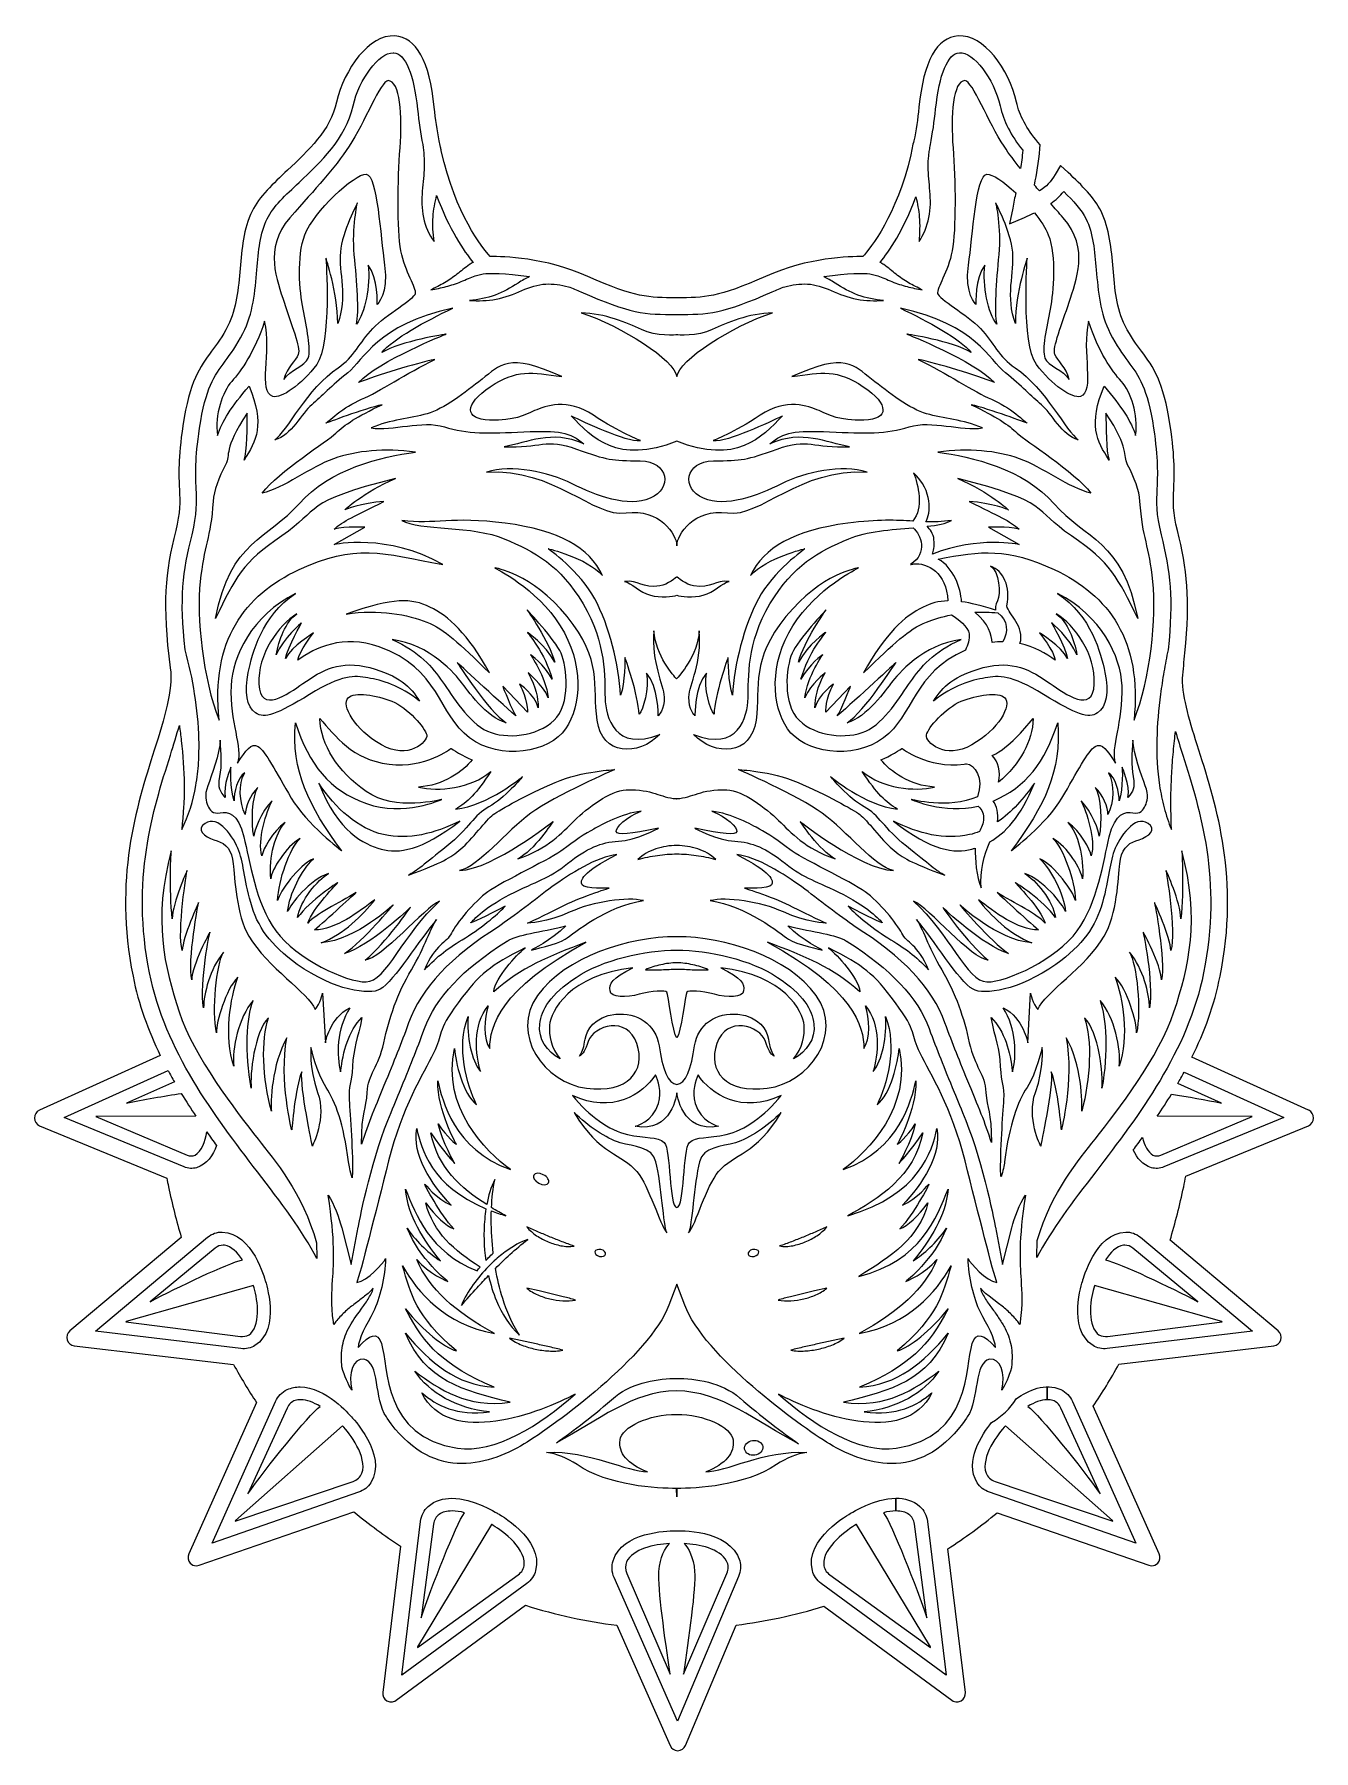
# Model space of a CAD drawing. Extents: x 5 to 105, y 2 to 136.
import ezdxf

# ---------------------------------------------------------------- set-up
doc = ezdxf.new("R2010")
doc.units = 0
doc.layers.get('0').update_dxf_attribs({"linetype": 'CONTINUOUS'})

msp = doc.modelspace()

# ---------------------------------------------------------------- linework, layer by layer
at = {"color": 7}
for points in [[(83.39228, 127.490605), (83.41758, 127.764435), (83.24036, 127.975005)], [(85.59459, 125.604905), (84.99818, 126.164075), (84.57943, 125.461925)], [(81.26296, 122.823955), (81.02322, 121.587005), (82.17523, 122.097125)], [(40.08681, 117.703685), (40.18391, 117.708685)], [(69.78857, 117.708685), (69.88567, 117.703685)], [(28.212803, 96.514255), (30.605043, 97.871445)], [(79.36762, 97.871535), (81.75986, 96.514345)], [(43.327173, 83.408515), (41.394213, 85.437485)], [(68.579263, 85.437345), (66.646293, 83.408365)], [(15.41428, 80.057105), (15.41395, 80.057185)], [(77.66068, 79.378495), (77.66023, 79.378055)], [(54.96561, 76.653365), (54.96561, 76.650365)], [(55.00661, 76.650365), (55.00661, 76.653365)], [(16.45069, 76.004465), (16.39389, 75.129585), (16.34589, 74.692595), (16.30669, 74.250815)], [(93.66579, 74.251245), (93.65879, 74.700655), (93.64159, 75.143175), (93.62779, 76.021945)], [(41.0586, 66.636335), (41.0576, 66.638335)], [(68.95381, 66.638425), (68.95281, 66.636425)], [(27.31627, 61.440195), (27.53312, 57.574265)], [(82.43732, 57.574495), (82.65417, 61.440425)], [(14.63018, 56.577295), (5.17218, 52.293365)], [(104.39947, 52.293665), (95.26929, 56.429095)], [(16.4852, 47.861315), (7.10242, 51.723215), (15.2321, 55.405495)], [(94.66212, 55.259375), (102.4692, 51.723205), (93.08643, 47.861235)], [(15.72846, 54.511085), (11.97708, 52.849855)], [(97.59439, 52.849935), (94.16231, 54.369835)], [(5.19327, 51.085435), (15.13402, 46.993825)], [(17.41287, 51.820335), (9.62358, 51.807635), (9.59008, 51.792835), (16.74078, 48.778905)], [(92.83084, 48.778835), (99.98155, 51.792765), (99.94805, 51.807565), (92.56015, 51.819665)], [(94.79468, 47.141125), (104.37846, 51.085725)], [(104.39984, 52.293655), (104.39947, 52.293665)], [(28.81457, 43.105715), (29.55096, 40.233264), (30.09878, 43.147445)], [(79.91243, 43.147745), (80.46024, 40.233264), (81.19664, 43.105865)], [(16.26897, 42.351115), (7.54542, 35.03889)], [(20.92121, 33.65962), (9.55776, 35.00858), (18.32439, 42.356955)], [(19.533373, 41.745015), (19.533373, 41.744685)], [(91.24737, 42.357005), (100.01369, 35.00873), (88.65055, 33.65972)], [(102.02615, 35.03918), (93.56835, 42.128725)], [(18.917813, 41.506745), (13.830333, 37.31479)], [(40.740073, 40.514764), (40.739763, 40.516764)], [(95.741133, 37.31479), (90.653663, 41.506745)], [(21.920553, 38.57836), (11.970953, 35.78277)], [(45.185963, 37.94021), (44.240943, 38.16335), (43.277373, 38.38812)], [(46.132483, 37.71144), (45.185963, 37.94021)], [(55.62106, 37.05811), (55.0055, 38.68958), (54.38994, 37.05811)], [(66.736923, 38.38812), (65.773363, 38.16335), (64.828333, 37.94021), (63.881813, 37.71155)], [(80.15944, 37.18972), (79.41093, 37.75338)], [(97.638353, 35.75151), (97.600553, 35.78271), (87.651123, 38.5786)], [(95.741133, 37.31461), (95.741133, 37.31479)], [(11.970953, 35.78277), (11.933153, 35.75157), (20.905853, 34.60973)], [(88.665823, 34.60997), (97.638353, 35.75151)], [(7.89044, 33.88121), (20.35908, 32.40109)], [(44.014073, 34.01864), (41.928713, 34.4673)], [(68.085293, 34.46732), (66.000083, 34.01865)], [(89.56618, 32.44325), (101.68113, 33.8815)], [(81.16613, 32.14546), (81.16713, 32.14516)], [(50.20227, 29.91298), (50.20255, 29.91298)], [(59.94246, 29.79259), (59.94846, 29.79259)], [(22.15446, 29.4377), (16.84729, 17.60482)], [(30.12692, 22.42358), (18.6712, 18.4561), (23.63081, 29.51383)], [(24.536353, 29.00298), (21.460803, 22.29779)], [(32.35353, 28.23063), (32.29823, 28.31183)], [(77.71262, 28.31183), (77.65732, 28.23063)], [(85.94081, 29.51383), (90.90027, 18.45622), (79.4444, 22.42355)], [(88.110663, 22.29777), (85.035123, 29.00311)], [(92.72426, 17.6051), (87.54902, 29.14382)], [(28.867013, 27.63047), (20.505163, 20.21406)], [(89.089643, 20.16351), (89.066443, 20.21401), (80.704213, 27.63016)], [(20.505163, 20.21406), (20.481963, 20.16356), (29.692603, 23.26692)], [(79.879523, 23.2665), (89.089643, 20.16351)], [(55.00707, 22.06372), (54.98737, 22.72175)], [(55.00651, 22.72175), (55.00707, 22.06372)], [(72.1338, 21.95842), (72.1338, 20.9639)], [(72.1338, 20.9639), (72.1338, 21.95842)], [(17.6631, 16.71374), (29.76399, 20.90465)], [(43.27301, 15.29947), (33.50245, 8.12245), (34.97108, 20.15199)], [(74.60052, 20.15212), (76.06913, 8.12242), (66.29859, 15.29931)], [(80.04265, 20.82374), (91.90875, 16.71403)], [(40.530453, 19.90084), (34.734643, 10.34374)], [(35.987133, 19.9317), (35.031503, 12.61694)], [(66.962903, 15.97664), (74.844313, 10.28886), (74.837313, 10.34406), (69.041403, 19.90121)], [(69.034403, 19.89721), (69.034353, 19.89701)], [(74.53995, 12.61707), (73.58431, 19.93184)], [(33.40739, 18.20283), (32.01161, 6.76984)], [(77.56038, 6.76999), (76.18869, 18.00587)], [(34.734643, 10.34374), (34.727643, 10.28854), (42.609063, 15.97632)], [(59.83212, 15.83502), (55.06364, 4.53917), (50.10698, 15.74916)], [(51.093193, 16.07998), (54.491473, 8.21591)], [(55.516753, 8.21157), (58.914583, 16.07474)], [(33.05429, 6.1598), (43.16673, 13.58792)], [(66.50531, 13.51449), (76.5177, 6.15995)], [(50.3122, 12.03063), (54.47575, 2.61406)], [(55.68414, 2.62423), (59.6585, 12.03901)], [(55.07754, 2.22208), (55.08354, 2.22208)]]:
    msp.add_lwpolyline(points, dxfattribs=at)
for points in [[(55.007073, 109.647355), (55.007073, 109.647355)], [(31.102053, 105.640845), (31.102053, 105.640845)], [(25.477983, 94.567525), (25.477983, 94.567525)], [(56.323133, 93.278835), (56.323133, 93.278835)], [(76.19836, 92.118145), (76.19836, 92.118145)], [(29.169783, 91.085345), (29.169783, 91.085345)], [(80.0969, 91.176745), (80.0969, 91.176745)], [(68.579263, 85.437345), (68.579263, 85.437345)], [(41.654583, 82.593005), (41.654583, 82.593005)], [(31.91437, 80.851615), (31.91437, 80.851615)], [(78.05909, 80.851615), (78.05909, 80.851615)], [(79.67022, 80.014565), (79.67022, 80.014565)], [(20.150703, 79.103795), (20.150703, 79.103795)], [(56.405693, 74.333075), (56.405693, 74.333075)], [(31.893733, 72.715355), (31.893733, 72.715355)], [(51.963683, 71.892825), (51.963683, 71.892825)], [(40.242503, 69.377195), (40.242503, 69.377195)], [(55.007073, 65.860925), (55.007073, 65.860925)], [(82.757703, 65.367395), (82.757703, 65.367395)], [(55.007073, 63.818185), (55.007073, 63.818185)], [(69.627773, 57.121375), (69.627773, 57.121375)], [(64.137253, 56.298835), (64.137253, 56.298835)], [(15.72846, 54.511015), (15.72846, 54.511015)], [(53.567633, 52.823685), (53.567633, 52.823685)], [(63.170853, 52.110765), (63.170853, 52.110765)], [(51.881423, 47.504555), (51.881423, 47.504555)], [(44.977033, 46.616205), (44.977033, 46.616205)], [(44.049813, 42.485145), (44.049813, 42.485145)], [(64.896383, 42.380705), (64.896383, 42.380705)], [(48.604733, 41.222745), (48.604733, 41.222745)], [(60.935183, 41.396975), (60.935183, 41.396975)], [(39.392413, 38.41363), (39.392413, 38.41363)], [(64.922853, 37.53997), (64.922853, 37.53997)], [(42.884793, 33.93519), (42.884793, 33.93519)], [(25.601313, 29.66385), (25.601313, 29.66385)], [(35.081093, 30.20386), (35.081093, 30.20386)], [(83.970463, 29.66381), (83.970463, 30.62513), (83.970463, 30.62513)], [(82.451153, 29.14067), (82.451153, 29.14067)], [(60.93055, 26.47372), (60.93055, 26.47372)], [(35.987133, 19.9317), (35.987133, 19.9317)], [(55.575833, 18.41613), (55.575833, 18.41613)], [(53.609563, 16.2409), (53.609563, 16.2409)]]:
    msp.add_lwpolyline(points, close=True, dxfattribs=at)
for points in [[(32.96127, 136.283995), (30.96803, 136.408875), (29.00351, 133.707805), (28.41443, 131.110225)], [(36.04445, 130.701505), (35.68268, 134.302125), (34.64538, 136.180505), (32.96127, 136.283995)], [(77.01239, 136.283995), (75.32844, 136.180505), (74.29114, 134.302275), (73.92937, 130.701505)], [(81.55939, 131.110225), (80.97015, 133.707805), (78.9998, 136.407975), (77.01239, 136.283995)], [(29.69747, 130.819495), (30.17155, 132.909795), (31.73512, 134.972275), (32.82805, 134.972275)], [(32.82805, 134.972275), (32.84555, 134.972275), (32.86285, 134.971655), (32.88005, 134.970275)], [(32.88005, 134.970275), (33.76989, 134.915575), (34.46322, 133.270455), (34.7345, 130.569835)], [(75.23798, 130.569985), (75.50941, 133.270755), (76.20274, 134.915835), (77.09258, 134.970425)], [(77.09258, 134.970425), (78.19194, 135.036225), (79.79364, 132.942485), (80.27506, 130.819295)], [(32.442343, 132.788055), (31.859693, 132.781055), (30.598513, 129.484145), (29.385193, 127.654065)], [(33.374503, 127.523805), (33.566383, 130.018795), (33.384503, 132.799125), (32.442343, 132.788055)], [(77.53047, 132.788155), (76.58829, 132.799255), (76.40628, 130.018885), (76.59831, 127.523905)], [(80.58762, 127.654165), (79.37445, 129.484385), (78.11312, 132.781275), (77.53047, 132.788155)], [(28.41443, 131.110225), (27.91627, 128.914045), (26.22049, 127.327595), (24.5805, 125.793335)], [(25.47919, 124.832615), (27.18109, 126.424745), (29.11002, 128.229395), (29.69747, 130.819495)], [(34.7345, 130.569835), (34.8341, 129.577855), (34.97454, 128.653025), (35.14263, 127.786665)], [(36.4267, 128.079995), (36.26922, 128.895355), (36.13822, 129.767695), (36.04445, 130.701505)], [(73.92937, 130.701505), (73.83577, 129.770535), (73.70475, 128.899845), (73.54696, 128.085675)], [(74.82925, 127.783525), (74.9975, 128.650785), (75.13808, 129.576815), (75.23798, 130.569985)], [(80.27506, 130.819295), (80.54365, 129.634985), (81.12661, 128.495695), (82.05488, 127.343545)], [(83.24036, 127.975005), (82.33437, 129.051035), (81.80047, 130.047355), (81.55939, 131.110225)], [(29.385193, 127.654065), (28.171873, 125.823995), (26.855813, 124.466655), (24.758343, 122.060805)], [(33.441603, 119.490295), (33.125003, 121.162745), (33.182433, 125.028675), (33.374503, 127.523805)], [(35.14263, 127.786665), (35.23293, 127.198475), (35.27274, 126.630025), (35.25779, 126.039895)], [(36.5438, 127.589615), (36.5097, 127.754275), (36.4692, 127.917735), (36.4267, 128.079995)], [(36.5906, 127.297685), (36.5777, 127.395685), (36.5637, 127.493305), (36.5438, 127.589615)], [(73.54696, 128.085675), (73.43151, 127.731385), (73.35255, 127.360495), (73.31008, 126.985425)], [(74.75345, 127.354165), (74.78395, 127.495935), (74.80755, 127.639055), (74.82925, 127.783525)], [(76.59831, 127.523905), (76.79018, 125.028915), (76.84776, 121.162985), (76.53121, 119.490395)], [(81.86555, 125.919805), (81.4115, 126.482865), (80.99335, 127.042195), (80.58762, 127.654165)], [(82.96681, 124.614865), (83.14283, 125.506495), (83.28625, 126.346685), (83.39228, 127.490605)], [(40.41945, 119.032965), (39.79656, 119.722555), (37.70372, 122.333595), (36.5906, 127.297685)], [(73.31008, 126.985425), (72.18051, 122.242365), (70.1602, 119.711185), (69.55257, 119.032965)], [(74.65555, 126.037205), (74.64955, 126.335555), (74.66975, 126.628385), (74.69935, 126.918815)], [(74.69935, 126.918815), (74.71865, 127.063585), (74.72655, 127.209695), (74.75345, 127.354165)], [(82.05488, 127.343545), (82.00108, 126.819065), (81.93748, 126.359335), (81.86555, 125.919805)], [(24.5805, 125.793335), (23.44181, 124.728075), (22.36638, 123.722035), (21.80316, 122.577365)], [(22.98361, 121.996645), (23.44064, 122.925515), (24.43082, 123.851845), (25.47919, 124.832615)], [(25.930383, 120.744895), (26.588413, 122.492865), (29.837443, 125.556745), (30.721743, 125.474495)], [(30.721743, 125.474495), (31.605903, 125.392195), (31.832173, 120.642005), (32.161183, 118.366415)], [(35.19839, 125.129715), (35.16159, 124.815955), (35.13719, 124.492475), (35.10669, 124.157775)], [(35.25779, 126.039895), (35.24699, 125.744525), (35.22539, 125.440785), (35.19839, 125.129715)], [(74.70675, 125.119995), (74.68295, 125.433005), (74.66425, 125.739295), (74.65555, 126.037205)], [(74.79335, 124.146705), (74.76435, 124.480655), (74.73955, 124.804595), (74.70675, 125.119995)], [(77.81173, 118.366835), (78.14075, 120.642575), (78.36702, 125.392665), (79.25118, 125.474915)], [(79.25118, 125.474915), (79.6596, 125.512915), (80.57262, 124.879105), (81.50164, 124.014385)], [(84.57943, 125.461925), (84.23337, 124.881665), (83.90166, 124.515565), (83.36043, 124.165605)], [(88.17048, 122.577665), (87.65304, 123.629165), (86.69784, 124.570745), (85.59459, 125.604905)], [(35.10669, 124.157775), (35.04879, 123.490325), (35.04879, 122.769185), (35.19779, 122.080645)], [(35.95049, 122.134485), (35.98629, 122.703675), (36.09839, 123.252535), (36.2294, 123.819035)], [(36.2294, 123.819035), (37.20269, 121.149225), (38.37219, 119.447175), (39.07478, 118.579465)], [(70.89769, 118.579465), (71.58922, 119.433415), (72.73255, 121.096585), (73.69657, 123.694015)], [(73.69657, 123.694015), (73.81546, 123.170875), (73.91925, 122.664345), (73.96157, 122.138815)], [(74.71425, 122.084975), (74.85259, 122.767835), (74.84885, 123.480455), (74.79335, 124.146705)], [(81.50164, 124.014385), (81.42674, 123.648585), (81.34715, 123.259145), (81.26296, 122.823955)], [(83.36043, 124.165605), (83.22568, 124.318605), (83.09452, 124.468305), (82.96681, 124.614865)], [(84.23845, 123.171815), (84.62444, 123.440405), (84.95062, 123.739065), (85.25032, 124.116985)], [(85.25032, 124.116985), (86.01469, 123.377595), (86.64909, 122.687705), (86.98902, 121.997075)], [(21.80316, 122.577365), (21.13122, 121.211945), (20.99662, 119.630875), (20.86636, 118.101705)], [(30.043073, 123.232995), (30.043073, 123.232995), (28.850393, 120.971015), (28.706373, 119.387705)], [(29.796313, 119.182075), (29.590683, 121.300035), (30.043073, 123.232995), (30.043073, 123.232995)], [(36.03349, 120.203155), (35.94599, 120.870015), (35.90996, 121.513535), (35.95049, 122.134485)], [(73.96157, 122.138815), (74.01747, 121.522215), (73.98877, 120.883775), (73.93897, 120.203155)], [(81.26639, 119.388135), (81.12253, 120.971445), (79.92984, 123.233425), (79.92984, 123.233425)], [(79.92984, 123.233425), (79.92984, 123.233425), (80.38224, 121.300465), (80.1766, 119.182495)], [(82.17523, 122.097125), (82.45967, 122.223045), (82.72094, 122.341495), (82.96307, 122.456945)], [(82.96307, 122.456945), (83.45674, 121.848425), (83.855, 121.243485), (84.04254, 120.745325)], [(85.21458, 122.061235), (84.86836, 122.458445), (84.54518, 122.824845), (84.23845, 123.171815)], [(89.10728, 118.102005), (88.97702, 119.631025), (88.84243, 121.212245), (88.17048, 122.577665)], [(22.17737, 117.990435), (22.30284, 119.462935), (22.42129, 120.853615), (22.98361, 121.996645)], [(24.758343, 122.060805), (22.660863, 119.654955), (23.771293, 117.146065), (24.305943, 115.460005)], [(35.19779, 122.080645), (35.34526, 121.391805), (35.6327, 120.749625), (36.03349, 120.203155)], [(73.93897, 120.203155), (74.30208, 120.763535), (74.58219, 121.400475), (74.71425, 122.084975)], [(85.66698, 115.460435), (86.20163, 117.146635), (87.31205, 119.655385), (85.21458, 122.061235)], [(86.98902, 121.997075), (87.55149, 120.854045), (87.66993, 119.463355), (87.79511, 117.990865)], [(25.786513, 114.925355), (25.519113, 116.323675), (25.272353, 118.996925), (25.930383, 120.744895)], [(34.580743, 116.145255), (34.663043, 116.556525), (33.758203, 117.817705), (33.441603, 119.490295)], [(76.53121, 119.490395), (76.21461, 117.817945), (75.30981, 116.556625), (75.39206, 116.145355)], [(84.04254, 120.745325), (84.70057, 118.997355), (84.4538, 116.324105), (84.1864, 114.925785)], [(20.86636, 118.101705), (20.73521, 116.561465), (20.59956, 114.968725), (19.91476, 113.618715)], [(27.576213, 118.914825), (27.576213, 118.914825), (28.048343, 112.211135), (26.855663, 110.607175)], [(28.500743, 113.794445), (28.480143, 116.303185), (27.576213, 118.914825), (27.576213, 118.914825)], [(28.706373, 119.387705), (28.562503, 117.804245), (29.282153, 115.850785), (28.500743, 113.794445)], [(29.960823, 113.753315), (30.187093, 114.699235), (30.001923, 117.063955), (29.796313, 119.182075)], [(30.886253, 118.366415), (31.071393, 116.769345), (30.639493, 114.596495), (29.960823, 113.753315)], [(31.585413, 115.295655), (31.585413, 115.295655), (31.667613, 117.351995), (30.886253, 118.366415)], [(32.161183, 118.366415), (32.490203, 116.090675), (31.585413, 115.295655), (31.585413, 115.295655)], [(38.79602, 118.404345), (38.42214, 118.152345), (38.13126, 117.881955), (37.82154, 117.646115)], [(39.07478, 118.579465), (38.97948, 118.524265), (38.8862, 118.466255), (38.79602, 118.404345)], [(48.03705, 117.486595), (44.7122, 118.969705), (41.42967, 119.048225), (40.41945, 119.032965)], [(69.55257, 119.032965), (68.53995, 119.048165), (65.25966, 118.968765), (61.93691, 117.486595)], [(71.17646, 118.404345), (71.08626, 118.466145), (70.99295, 118.524285), (70.89769, 118.579465)], [(72.15094, 117.646115), (71.84137, 117.881805), (71.55034, 118.152345), (71.17646, 118.404345)], [(78.38751, 115.296075), (78.38751, 115.296075), (77.48272, 116.091245), (77.81173, 118.366835)], [(79.08667, 118.366835), (78.30525, 117.352425), (78.38751, 115.296075), (78.38751, 115.296075)], [(80.0121, 113.753745), (79.33343, 114.596765), (78.90167, 116.769765), (79.08667, 118.366835)], [(80.1766, 119.182495), (79.97097, 117.064385), (79.78597, 114.699665), (80.0121, 113.753745)], [(81.47203, 113.794875), (80.69062, 115.851215), (81.41043, 117.804825), (81.26639, 119.388135)], [(82.39656, 118.915245), (82.39656, 118.915245), (81.49252, 116.303765), (81.47203, 113.794875)], [(83.11711, 110.607605), (81.92442, 112.211555), (82.39656, 118.915245), (82.39656, 118.915245)], [(90.05888, 113.619015), (89.37423, 114.968875), (89.23844, 116.561615), (89.10728, 118.102005)], [(21.08818, 113.023795), (21.88873, 114.602175), (22.03544, 116.324575), (22.17737, 117.990435)], [(36.84287, 116.989575), (36.50069, 116.785735), (36.14161, 116.605525), (35.77985, 116.426365)], [(37.82154, 117.646115), (37.51405, 117.406825), (37.18668, 117.190425), (36.84287, 116.989575)], [(36.96879, 116.685685), (37.36405, 116.789025), (37.76022, 116.915995), (38.14666, 117.074075)], [(38.14666, 117.074075), (38.53415, 117.229305), (38.90295, 117.415205), (39.24303, 117.524375)], [(39.24303, 117.524375), (39.51761, 117.616675), (39.79593, 117.669595), (40.08681, 117.703685)], [(40.18391, 117.708685), (40.20621, 117.709685), (41.58716, 117.780785), (43.48558, 117.464915)], [(42.59604, 116.961525), (42.00949, 116.592275), (41.44194, 116.247865), (40.8044, 116.020545)], [(43.04873, 117.235655), (42.89769, 117.144155), (42.74155, 117.053205), (42.59604, 116.961525)], [(42.89784, 116.376775), (43.53164, 116.653745), (44.13628, 116.851755), (44.75393, 116.883305)], [(43.48558, 117.464915), (43.33483, 117.393715), (43.19365, 117.311475), (43.04873, 117.235655)], [(44.75393, 116.883305), (45.34197, 116.919105), (45.93899, 116.821505), (46.53226, 116.674535)], [(54.98691, 115.816395), (52.78579, 115.816545), (51.7811, 115.816695), (48.03705, 117.486595)], [(61.93691, 117.486595), (58.19256, 115.816695), (57.18802, 115.816545), (54.98691, 115.816395)], [(63.44201, 116.674985), (64.03484, 116.821695), (64.63125, 116.919055), (65.21855, 116.883305)], [(65.21855, 116.883305), (65.83634, 116.851805), (66.44084, 116.653895), (67.07464, 116.376775)], [(66.48959, 117.463575), (68.38442, 117.778085), (69.76629, 117.709585), (69.78857, 117.708685)], [(66.92374, 117.235655), (66.77972, 117.311055), (66.63929, 117.392685), (66.48959, 117.463575)], [(67.37644, 116.961525), (67.23092, 117.053225), (67.07479, 117.144125), (66.92374, 117.235655)], [(69.16807, 116.020545), (68.53053, 116.247865), (67.96298, 116.592275), (67.37644, 116.961525)], [(69.88567, 117.703685), (70.17655, 117.669585), (70.45487, 117.616485), (70.72944, 117.524375)], [(70.72944, 117.524375), (71.06953, 117.415205), (71.43818, 117.229305), (71.82581, 117.074075)], [(71.82581, 117.074075), (72.21226, 116.916145), (72.60857, 116.789025), (73.00369, 116.685685)], [(73.12961, 116.989575), (72.78579, 117.190425), (72.45842, 117.406825), (72.15094, 117.646115)], [(74.19263, 116.426365), (73.83071, 116.605525), (73.47179, 116.785885), (73.12961, 116.989575)], [(87.79511, 117.990865), (87.93689, 116.324995), (88.08375, 114.602605), (88.8843, 113.024225)], [(24.305943, 115.460005), (24.840593, 113.773805), (25.622003, 111.902455), (25.416373, 111.388445)], [(31.235703, 113.403515), (32.277643, 114.500175), (34.498493, 115.733985), (34.580743, 116.145255)], [(35.77985, 116.426365), (36.17571, 116.501265), (36.57412, 116.578905), (36.96879, 116.685685)], [(40.8044, 116.020545), (40.17075, 115.788735), (39.49163, 115.669245), (38.80279, 115.603285)], [(38.80279, 115.603285), (39.49148, 115.559785), (40.19453, 115.568185), (40.89189, 115.703335)], [(40.89189, 115.703335), (41.58985, 115.831655), (42.26568, 116.106535), (42.89784, 116.376775)], [(46.53226, 116.674535), (46.8535, 116.557585), (47.17698, 116.428375), (47.50032, 116.284205)], [(47.50032, 116.284205), (51.34695, 114.568535), (52.50658, 114.500035), (54.98631, 114.499895)], [(54.98631, 114.499895), (57.46604, 114.500035), (58.62552, 114.568495), (62.47231, 116.284205)], [(62.47231, 116.284205), (62.79594, 116.428515), (63.12002, 116.558035), (63.44201, 116.674985)], [(67.07464, 116.376775), (67.70695, 116.106535), (68.38263, 115.831655), (69.08059, 115.703335)], [(69.08059, 115.703335), (69.77795, 115.568145), (70.481, 115.559915), (71.16969, 115.603285)], [(71.16969, 115.603285), (70.48085, 115.669185), (69.80173, 115.788735), (69.16807, 116.020545)], [(73.00369, 116.685685), (73.39836, 116.578905), (73.79677, 116.501285), (74.19263, 116.426365)], [(75.39206, 116.145355), (75.47436, 115.734085), (77.69518, 114.500275), (78.73711, 113.403605)], [(84.55655, 111.388875), (84.35092, 111.903035), (85.13233, 113.774235), (85.66698, 115.460435)], [(26.197783, 111.100555), (26.444543, 111.758585), (26.053763, 113.527045), (25.786513, 114.925355)], [(37.487003, 114.986975), (31.537503, 113.696935), (30.557183, 110.956535), (29.282253, 109.948845)], [(31.955503, 111.532315), (32.798533, 112.581125), (35.369043, 113.999925), (37.487003, 114.986975)], [(52.237813, 113.321405), (51.086263, 113.869815), (49.386293, 114.582585), (47.521973, 114.637475)], [(47.521973, 114.637475), (50.675133, 113.622905), (54.870083, 110.936045), (55.007073, 109.647355)], [(55.007073, 109.647355), (55.144213, 110.936045), (59.339163, 113.622905), (62.492173, 114.637475)], [(62.492173, 114.637475), (60.627703, 114.582575), (58.927893, 113.869815), (57.776343, 113.321405)], [(80.69056, 109.948945), (79.41563, 110.956475), (78.43516, 113.696875), (72.48581, 114.987065)], [(72.48581, 114.987065), (74.60377, 114.000025), (77.17428, 112.581215), (78.01731, 111.532405)], [(84.1864, 114.925785), (83.91916, 113.527475), (83.52838, 111.759015), (83.77514, 111.100975)], [(19.91476, 113.618715), (19.47463, 112.751015), (19.05095, 112.180325), (18.64117, 111.628475)], [(19.69764, 110.844365), (20.11938, 111.412515), (20.59765, 112.056495), (21.08818, 113.023795)], [(22.784093, 113.979585), (22.002683, 111.573735), (20.954023, 110.113655), (20.213593, 109.270485)], [(23.421633, 108.098435), (22.267393, 108.423115), (23.339333, 111.594225), (22.784093, 113.979585)], [(28.521333, 110.332755), (29.789833, 111.178475), (30.193773, 112.306845), (31.235703, 113.403515)], [(30.125283, 109.188075), (31.729233, 110.894765), (36.972993, 112.971755), (36.972993, 112.971755)], [(36.972993, 112.971755), (36.972993, 112.971755), (33.394943, 112.416615), (31.955503, 111.532315)], [(55.007073, 112.910135), (55.007073, 112.910135), (53.389363, 112.772995), (52.237813, 113.321405)], [(57.776343, 113.321405), (56.624783, 112.772995), (55.007073, 112.910135), (55.007073, 112.910135)], [(78.01731, 111.532405), (76.57787, 112.416705), (72.99983, 112.971845), (72.99983, 112.971845)], [(72.99983, 112.971845), (72.99983, 112.971845), (78.24358, 110.895015), (79.84739, 109.188165)], [(78.73711, 113.403605), (79.77904, 112.306935), (80.18298, 111.178415), (81.45148, 110.332845)], [(87.18882, 113.980015), (86.63353, 111.594655), (87.70568, 108.423545), (86.55128, 108.098865)], [(89.75933, 109.270905), (89.01905, 110.114085), (87.97023, 111.574015), (87.18882, 113.980015)], [(88.8843, 113.024225), (89.37498, 112.056915), (89.85295, 111.412945), (90.27484, 110.844795)], [(91.33232, 111.628775), (90.9227, 112.180625), (90.49902, 112.751165), (90.05888, 113.619015)], [(18.64117, 111.628475), (17.71843, 110.385695), (16.92147, 109.312355), (16.39624, 105.810135)], [(25.416373, 111.388445), (25.210733, 110.874425), (24.532063, 110.401395), (24.285303, 109.414345)], [(46.010203, 109.647205), (41.815253, 111.597365), (41.146903, 110.524625), (39.789713, 109.455325)], [(70.223893, 109.455325), (68.866703, 110.524625), (68.198353, 111.597365), (64.003403, 109.647205)], [(85.68761, 109.414775), (85.44085, 110.401825), (84.76218, 110.874705), (84.55655, 111.388875)], [(93.57741, 105.810435), (93.05203, 109.312655), (92.25506, 110.385995), (91.33232, 111.628775)], [(17.69752, 105.615415), (18.17415, 108.792365), (18.84638, 109.697905), (19.69764, 110.844365)], [(26.855663, 110.607175), (25.662983, 109.003225), (24.079523, 107.913435), (23.421633, 108.098435)], [(23.586103, 104.712125), (24.518263, 105.315265), (26.135963, 108.742555), (28.521333, 110.332755)], [(24.285303, 109.414345), (24.758343, 110.195765), (25.951023, 110.442525), (26.197783, 111.100555)], [(36.088683, 110.990785), (34.621873, 110.702895), (31.496223, 109.702085), (30.125283, 109.188075)], [(30.358283, 107.878895), (31.715473, 108.440905), (33.908953, 109.935245), (36.088683, 110.990785)], [(40.427253, 108.858915), (42.462963, 110.226425), (43.676283, 110.010465), (46.010203, 109.647205)], [(64.003403, 109.647205), (66.337323, 110.010465), (67.550643, 110.226425), (69.586343, 108.858915)], [(79.84739, 109.188165), (78.47644, 109.702325), (75.35079, 110.702985), (73.88398, 110.990875)], [(73.88398, 110.990875), (76.06371, 109.935335), (78.25719, 108.441005), (79.61438, 107.878985)], [(81.45148, 110.332845), (83.83685, 108.742655), (85.45456, 105.315365), (86.38672, 104.712215)], [(86.55128, 108.098865), (85.89325, 107.913715), (84.30994, 109.003655), (83.11711, 110.607605)], [(83.77514, 111.100975), (84.0219, 110.442945), (85.21458, 110.196185), (85.68761, 109.414775)], [(90.27484, 110.844795), (91.12609, 109.698325), (91.79848, 108.792785), (92.27496, 105.615845)], [(20.213593, 109.270485), (19.473303, 108.427455), (18.876883, 106.699975), (19.103163, 105.054895)], [(19.103163, 105.054895), (19.432183, 106.103705), (20.193103, 107.316875), (21.570783, 108.900335)], [(21.570783, 108.900335), (22.804583, 105.898065), (22.146553, 104.623135), (21.173263, 103.122075)], [(29.282253, 109.948845), (28.007313, 108.941165), (27.232783, 108.084375), (26.464983, 107.453865)], [(39.789713, 109.455325), (38.432523, 108.386025), (36.787443, 107.111095), (35.481703, 106.740955)], [(40.375853, 106.247425), (38.381273, 106.298825), (38.391443, 107.491555), (40.427253, 108.858915)], [(69.586343, 108.858915), (71.622063, 107.491405), (71.632373, 106.298725), (69.637743, 106.247425)], [(74.531903, 106.740955), (73.226153, 107.111095), (71.581083, 108.386025), (70.223893, 109.455325)], [(83.50783, 107.453965), (82.74018, 108.084625), (81.9655, 108.941405), (80.69056, 109.948945)], [(88.79965, 103.122505), (87.82636, 104.623715), (87.16833, 105.898645), (88.40214, 108.900765)], [(88.40214, 108.900765), (89.77997, 107.317305), (90.54074, 106.104135), (90.86976, 105.055325)], [(90.86976, 105.055325), (91.09603, 106.700395), (90.49962, 108.427725), (89.75933, 109.270905)], [(26.464983, 107.453865), (25.697333, 106.823205), (24.847273, 105.013615), (23.586103, 104.712125)], [(27.589023, 106.014425), (27.589023, 106.014425), (29.001093, 107.316725), (30.358283, 107.878895)], [(31.962233, 107.453865), (30.522793, 107.124855), (27.589023, 106.014425), (27.589023, 106.014425)], [(28.356823, 105.233015), (29.014853, 105.863675), (29.988143, 106.521705), (31.962233, 107.453865)], [(48.488183, 106.627885), (46.421513, 107.995395), (44.755943, 107.357855), (43.881963, 106.987715)], [(66.131633, 106.987715), (65.257653, 107.357855), (63.592083, 107.995395), (61.525423, 106.627885)], [(82.38364, 106.014515), (82.38364, 106.014515), (79.44988, 107.124945), (78.01043, 107.453965)], [(78.01043, 107.453965), (79.98452, 106.521805), (80.95781, 105.863765), (81.61584, 105.233105)], [(79.61438, 107.878985), (80.97157, 107.316965), (82.38364, 106.014515), (82.38364, 106.014515)], [(86.38672, 104.712215), (85.12554, 105.013865), (84.27549, 106.823445), (83.50783, 107.453965)], [(21.420033, 106.796135), (19.500823, 103.862365), (20.158853, 103.588235), (19.725903, 102.763455)], [(21.173263, 103.122075), (21.420033, 103.725225), (21.420033, 105.863825), (21.420033, 106.796135)], [(35.481703, 106.740955), (34.176253, 106.370955), (32.623603, 106.288705), (31.102053, 105.640845)], [(31.102153, 105.640845), (32.788363, 105.363265), (35.070983, 106.278385), (36.839293, 105.712745)], [(43.881963, 106.987715), (43.007983, 106.617565), (42.370583, 106.195975), (40.375853, 106.247425)], [(55.006723, 104.592175), (50.379873, 102.751785), (48.374973, 104.869745), (46.750533, 106.586755)], [(46.750533, 106.586755), (47.747893, 106.113725), (50.955793, 104.561225), (52.168963, 104.643475)], [(52.168963, 104.643475), (52.168963, 104.643475), (50.554693, 105.260385), (48.488183, 106.627885)], [(63.262923, 106.586755), (61.638483, 104.869745), (59.633433, 102.751635), (55.006723, 104.592175)], [(61.525423, 106.627885), (59.458753, 105.260385), (57.844483, 104.643475), (57.844483, 104.643475)], [(57.844483, 104.643475), (59.057803, 104.561175), (62.265703, 106.113725), (63.262923, 106.586755)], [(69.637743, 106.247425), (67.643163, 106.196025), (67.005623, 106.617565), (66.131633, 106.987715)], [(73.174713, 105.712745), (74.943173, 106.278205), (77.225783, 105.363235), (78.911843, 105.640845)], [(78.911843, 105.640845), (77.390143, 106.288555), (75.837643, 106.370805), (74.531903, 106.740955)], [(90.24702, 102.763875), (89.81421, 103.588655), (90.47225, 103.862785), (88.55289, 106.796565)], [(88.55289, 106.796565), (88.55289, 105.864405), (88.55289, 103.725805), (88.79965, 103.122505)], [(16.39624, 105.810135), (16.01294, 103.254585), (16.07141, 101.915635), (16.11852, 100.839755)], [(17.43311, 100.897785), (17.38611, 101.970075), (17.33306, 103.185635), (17.69752, 105.615415)], [(22.599053, 100.544535), (23.887743, 102.230745), (27.698793, 104.602345), (28.356823, 105.233015)], [(36.839293, 105.712745), (38.607743, 105.147285), (40.314443, 105.208895), (43.059773, 105.332285)], [(47.727603, 104.395485), (45.177743, 105.525355), (43.347513, 104.468585), (41.496803, 104.170405)], [(41.496803, 104.170405), (44.334563, 104.026535), (44.766313, 104.869565), (47.172323, 103.985405)], [(43.059773, 105.332285), (45.804963, 105.455665), (46.637813, 105.311785), (47.727603, 104.395485)], [(68.517053, 104.170405), (66.666333, 104.468615), (64.836113, 105.525205), (62.286243, 104.395485)], [(62.286243, 104.395485), (63.376183, 105.311795), (64.208893, 105.455665), (66.954223, 105.332285)], [(62.841533, 103.985405), (65.247383, 104.869715), (65.679293, 104.026505), (68.517053, 104.170405)], [(66.954223, 105.332285), (69.699413, 105.208895), (71.406253, 105.147285), (73.174713, 105.712745)], [(81.61584, 105.233105), (82.27387, 104.602445), (86.08492, 102.230835), (87.37361, 100.544635)], [(92.27496, 105.615845), (92.63941, 103.186065), (92.58632, 101.970505), (92.53936, 100.898215)], [(93.85498, 100.840055), (93.90208, 101.915935), (93.96071, 103.254875), (93.57741, 105.810435)], [(25.477933, 99.708395), (27.863303, 102.422775), (31.921103, 103.409815), (34.566993, 103.738835)], [(34.566993, 103.738835), (32.154263, 104.067845), (29.960773, 103.862215), (28.178553, 103.231545)], [(47.172323, 103.985405), (49.578173, 103.101105), (49.907183, 103.101105), (52.148683, 103.059985)], [(57.865173, 103.059985), (60.106663, 103.101085), (60.435683, 103.101085), (62.841533, 103.985405)], [(81.79411, 103.231645), (80.01189, 103.862305), (77.81856, 104.067945), (75.40568, 103.738925)], [(75.40568, 103.738925), (78.05156, 103.409915), (82.10937, 102.422865), (84.49473, 99.708485)], [(19.725903, 102.763455), (19.201713, 101.764735), (18.818263, 100.744635), (18.760383, 99.886815)], [(28.178553, 103.231545), (26.396343, 102.600885), (24.244133, 100.887315), (22.599053, 100.544535)], [(46.822663, 101.271035), (44.930823, 102.216955), (42.113703, 102.792735), (40.139463, 102.175825)], [(40.139463, 102.175825), (45.403713, 102.525335), (48.447103, 98.618275), (51.038103, 98.988415)], [(52.148683, 103.059985), (54.390023, 103.018885), (54.678063, 100.880255), (52.930093, 100.139965)], [(57.083763, 100.139965), (55.335793, 100.880255), (55.623683, 103.018855), (57.865173, 103.059985)], [(58.975603, 98.988415), (61.566593, 98.618275), (64.609993, 102.525335), (69.874243, 102.175825)], [(69.874243, 102.175825), (67.900143, 102.792735), (65.083023, 102.216925), (63.191033, 101.271035)], [(73.51399, 102.135115), (73.88278, 101.200265), (74.31708, 99.338935), (73.45179, 98.352335)], [(74.47068, 98.305075), (74.87416, 98.984045), (75.02865, 100.670695), (73.51399, 102.135115)], [(87.37361, 100.544635), (85.72854, 100.887415), (83.57618, 102.600985), (81.79411, 103.231645)], [(91.21253, 99.887235), (91.15483, 100.745075), (90.77135, 101.765165), (90.24702, 102.763875)], [(16.11852, 100.839755), (16.16372, 99.806345), (16.19642, 99.059785), (15.83288, 97.605535)], [(17.10933, 97.286835), (17.51926, 98.926685), (17.47933, 99.839995), (17.43311, 100.897785)], [(33.004163, 101.682485), (25.683573, 99.831775), (27.205273, 99.297125), (24.120743, 97.199645)], [(29.042223, 99.228625), (29.042223, 99.228625), (30.495423, 100.585815), (33.004163, 101.682485)], [(52.930093, 100.139965), (51.182123, 99.399685), (48.714503, 100.324965), (46.822663, 101.271035)], [(63.191033, 101.271035), (61.299193, 100.325115), (58.831583, 99.399685), (57.083763, 100.139965)], [(85.85192, 97.199745), (82.7674, 99.297215), (84.28909, 99.831865), (76.9685, 101.682575)], [(76.9685, 101.682575), (79.47724, 100.585915), (80.93044, 99.228725), (80.93044, 99.228725)], [(92.53936, 100.898215), (92.49316, 99.840425), (92.45326, 98.927105), (92.86314, 97.287265)], [(94.14077, 97.605835), (93.77721, 99.059935), (93.80981, 99.806645), (93.85498, 100.840055)], [(18.760383, 99.886815), (18.568513, 97.035285), (18.033863, 96.418385), (17.745973, 93.621755)], [(18.938753, 90.742715), (20.090313, 96.829505), (23.092573, 96.994015), (25.477933, 99.708395)], [(28.212803, 97.720695), (28.918843, 98.364965), (29.823633, 98.748865), (32.112983, 99.886665)], [(32.112983, 99.886665), (30.330763, 99.777035), (29.042223, 99.228625), (29.042223, 99.228625)], [(51.038103, 98.988415), (53.629103, 99.358555), (55.006923, 97.322845), (55.006923, 96.417905)], [(55.006923, 96.417905), (55.006923, 97.322695), (56.384603, 99.358555), (58.975603, 98.988415)], [(80.93044, 99.228725), (80.93044, 99.228725), (79.64175, 99.777125), (77.85968, 99.886755)], [(77.85968, 99.886755), (80.14903, 98.748955), (81.05382, 98.365055), (81.75986, 97.720785)], [(84.49473, 99.708485), (86.88009, 96.994115), (89.88236, 96.829595), (91.03391, 90.742815)], [(92.22694, 93.622185), (91.93906, 96.418815), (91.40441, 97.035725), (91.21253, 99.887235)], [(30.605043, 97.871445), (30.605043, 97.871445), (29.165603, 97.967445), (28.212803, 97.720695)], [(41.5992, 98.187085), (37.36313, 98.742365), (36.10883, 98.063695), (33.4972, 98.392715)], [(33.4972, 98.392715), (34.89552, 97.631935), (39.11095, 98.001935), (41.51695, 96.973755)], [(49.20769, 94.094875), (48.15888, 96.295245), (45.83528, 97.631785), (41.5992, 98.187085)], [(68.37314, 98.187085), (64.13706, 97.631935), (61.81347, 96.295245), (60.76465, 94.094875)], [(73.45179, 98.352335), (72.18643, 98.421735), (70.74863, 98.498445), (68.37314, 98.187085)], [(76.47512, 98.392575), (75.73006, 98.298675), (75.0955, 98.286995), (74.47068, 98.305075)], [(74.57043, 97.944065), (75.37621, 98.037065), (76.05398, 98.163465), (76.47512, 98.392575)], [(81.75986, 97.720785), (80.80706, 97.967545), (79.36762, 97.871535), (79.36762, 97.871535)], [(15.83288, 97.605535), (15.01826, 94.347385), (14.74683, 91.910275), (15.40755, 86.873045)], [(16.56182, 88.292755), (16.12393, 92.308535), (16.39103, 94.413035), (17.10933, 97.286835)], [(24.120743, 97.199645), (21.036223, 95.102175), (20.501573, 93.950625), (18.938753, 90.742715)], [(36.705593, 94.958305), (32.407903, 97.425925), (28.212803, 96.514255), (28.212803, 96.514255)], [(41.51695, 96.973755), (43.9228, 95.945585), (45.85577, 94.938055), (47.68599, 91.874015)], [(62.28654, 91.873635), (64.11661, 94.937515), (66.04958, 95.945205), (68.45558, 96.973375)], [(68.45558, 96.973375), (69.82563, 97.558875), (71.78192, 97.690925), (73.47127, 97.836595)], [(73.47127, 97.836595), (74.10627, 97.287885), (74.66829, 95.868935), (73.26743, 94.958155)], [(75.11076, 96.905125), (75.07616, 97.359315), (74.78249, 97.731105), (74.57043, 97.944065)], [(81.75986, 96.514345), (81.75986, 96.514345), (78.61732, 97.195405), (74.98588, 95.779595)], [(74.98588, 95.779595), (75.07028, 95.991055), (75.15308, 96.348635), (75.11076, 96.905125)], [(91.03391, 90.742815), (89.47109, 93.950715), (88.93644, 95.102275), (85.85192, 97.199745)], [(92.86314, 97.287265), (93.58174, 94.413015), (93.84869, 92.308215), (93.4105, 88.291085)], [(94.70728, 88.042545), (95.17852, 92.307785), (94.88943, 94.610745), (94.14077, 97.605835)], [(25.477933, 94.567525), (29.796263, 96.603385), (31.996483, 95.863095), (36.705593, 94.958305)], [(48.59078, 92.285295), (47.45972, 94.403255), (44.95113, 96.192345), (44.95113, 96.192345)], [(44.95113, 96.192345), (44.95113, 96.192345), (47.91227, 95.513685), (49.20769, 94.094875)], [(60.76465, 94.094875), (62.06008, 95.513825), (65.02122, 96.192345), (65.02122, 96.192345)], [(65.02122, 96.192345), (65.02122, 96.192345), (62.51248, 94.403255), (61.38156, 92.285295)], [(75.44551, 95.387355), (78.7729, 96.033415), (80.90104, 96.262535), (84.49508, 94.568105)], [(77.26467, 92.049185), (77.21417, 93.104135), (76.63311, 94.715415), (75.44551, 95.387355)], [(19.226543, 82.777995), (18.596173, 89.028995), (21.159653, 92.531665), (25.477983, 94.567525)], [(46.43155, 90.886975), (43.63492, 94.321145), (40.77652, 94.691295), (40.77652, 94.691295)], [(40.77652, 94.691295), (40.77652, 94.691295), (44.04603, 93.107975), (45.89675, 90.167325)], [(55.007073, 93.991745), (55.007073, 93.991745), (54.283833, 93.368415), (53.691013, 93.278835)], [(56.323133, 93.278835), (55.730313, 93.368235), (55.007073, 93.991745), (55.007073, 93.991745)], [(69.19602, 94.690905), (69.19602, 94.690905), (66.33777, 94.320765), (63.54099, 90.886585)], [(64.07579, 90.166945), (65.9265, 93.107595), (69.19602, 94.690905), (69.19602, 94.690905)], [(73.26743, 94.958155), (73.34973, 94.973955), (73.42955, 94.989555), (73.51031, 95.005255)], [(73.51031, 95.005255), (74.5639, 95.130135), (76.11027, 94.316575), (76.19836, 92.118145)], [(80.80338, 91.737225), (81.13195, 93.204035), (80.51594, 94.475525), (79.53921, 94.828625)], [(79.53921, 94.828625), (80.21788, 94.451605), (80.35143, 92.666095), (80.06354, 92.121125)], [(84.49508, 94.568105), (88.81341, 92.532395), (91.37704, 89.029725), (90.74638, 82.778435)], [(17.745973, 93.621755), (17.458083, 90.825125), (17.937843, 86.040635), (19.226543, 82.777995)], [(25.20287, 92.703785), (21.80309, 90.962695), (20.24909, 87.794875), (20.15802, 85.465445)], [(21.50144, 86.520985), (21.8167, 88.056445), (22.55698, 90.907805), (25.20287, 92.703785)], [(53.691013, 93.278835), (52.237813, 93.059435), (52.073303, 93.786115), (50.908143, 93.635215)], [(50.908143, 93.635215), (51.429033, 93.553015), (52.141953, 92.757795), (52.937113, 92.552155)], [(59.106303, 93.635215), (57.940843, 93.786115), (57.776343, 93.059435), (56.323133, 93.278835)], [(57.077333, 92.552155), (57.872503, 92.757795), (58.585273, 93.552965), (59.106303, 93.635215)], [(89.81452, 85.465545), (89.72342, 87.794975), (88.16944, 90.962805), (84.76966, 92.703885)], [(84.76966, 92.703885), (87.41554, 90.908065), (88.15583, 88.056545), (88.47109, 86.521085)], [(90.74638, 82.778435), (92.03507, 86.041215), (92.51484, 90.825555), (92.22694, 93.622185)], [(35.704783, 91.633605), (34.251733, 92.319155), (32.935673, 92.401405), (29.169783, 91.085345)], [(29.169783, 91.085345), (31.682723, 91.496615), (34.032333, 91.030445), (35.456073, 90.454685)], [(40.365883, 86.494075), (38.673993, 89.538225), (37.157983, 90.948205), (35.704783, 91.633605)], [(45.959303, 88.014735), (45.493143, 89.084035), (43.299813, 91.414515), (43.299813, 91.414515)], [(43.299813, 91.414515), (43.299813, 91.414515), (45.027133, 88.946895), (45.465773, 87.329185)], [(47.68599, 91.874015), (49.51607, 88.809985), (49.35156, 86.054485), (49.39269, 84.532785)], [(50.606, 84.738425), (50.49294, 87.092975), (49.7217, 90.167175), (48.59078, 92.285295)], [(52.937113, 92.552155), (53.732293, 92.346525), (54.719333, 92.469855), (55.007223, 92.552155)], [(55.007223, 92.552155), (55.295113, 92.469855), (56.282163, 92.346525), (57.077333, 92.552155)], [(61.38156, 92.285295), (60.25049, 90.167175), (59.4794, 87.092975), (59.36634, 84.738425)], [(60.57985, 84.532405), (60.62095, 86.054095), (60.45647, 88.809605), (62.28654, 91.873635)], [(66.673663, 91.414365), (66.673663, 91.414365), (64.480173, 89.083885), (64.014173, 88.014585)], [(64.507693, 87.329035), (64.946333, 88.946745), (66.673663, 91.414365), (66.673663, 91.414365)], [(74.26839, 91.633755), (72.81519, 90.948355), (71.29917, 89.538375), (69.60728, 86.494225)], [(76.19836, 92.118155), (75.45479, 92.099155), (74.87318, 91.918955), (74.26839, 91.633755)], [(79.92581, 91.381295), (78.83542, 91.733335), (77.97639, 91.947645), (77.26467, 92.049185)], [(78.30421, 91.227845), (78.87954, 91.253145), (79.48059, 91.239545), (80.0969, 91.176745)], [(80.06354, 92.121125), (79.88094, 91.775655), (79.89275, 91.521415), (79.92581, 91.381295)], [(81.82826, 88.772045), (82.24237, 90.143745), (80.91823, 91.035075), (80.80338, 91.737225)], [(25.30232, 91.103075), (23.8732, 90.229095), (22.22812, 87.956795), (22.33086, 85.602385)], [(23.68805, 87.884855), (23.88337, 89.056905), (24.42834, 90.475855), (25.30232, 91.103075)], [(25.67246, 90.393595), (25.67246, 90.393595), (24.2227, 89.211235), (23.68805, 87.884855)], [(24.42834, 87.607285), (24.60316, 88.573695), (25.67246, 90.393595), (25.67246, 90.393595)], [(35.456073, 90.454685), (36.879823, 89.878905), (37.925633, 88.836975), (40.365883, 86.494075)], [(45.89675, 90.167325), (47.74746, 87.226675), (47.56246, 83.936525), (46.30801, 82.106445)], [(48.77578, 82.778085), (48.40564, 85.540475), (49.22818, 87.452795), (46.43155, 90.886975)], [(63.54099, 90.886585), (60.7442, 87.452415), (61.56689, 85.540085), (61.19675, 82.777705)], [(63.66451, 82.106065), (62.41007, 83.936135), (62.22507, 87.226285), (64.07579, 90.166945)], [(69.60728, 86.494225), (72.04753, 88.837125), (73.09335, 89.879055), (74.51709, 90.454835)], [(74.51709, 90.454835), (75.05488, 90.672285), (75.72503, 90.873875), (76.4858, 91.018795)], [(76.4858, 91.018795), (76.98546, 90.696505), (77.77614, 90.103985), (77.85989, 89.536425)], [(79.6629, 88.860735), (79.6303, 89.407045), (79.3946, 90.352515), (78.30421, 91.227845)], [(80.0969, 91.176725), (80.89685, 90.640425), (80.92467, 89.648895), (80.49007, 88.915935)], [(86.28448, 87.885045), (85.74983, 89.211435), (84.30007, 90.393795), (84.30007, 90.393795)], [(84.30007, 90.393795), (84.30007, 90.393795), (85.36937, 88.573895), (85.54419, 87.607485)], [(87.64167, 85.602585), (87.74456, 87.957135), (86.09948, 90.229435), (84.67021, 91.103275)], [(84.67021, 91.103275), (85.54419, 90.476045), (86.08901, 89.057245), (86.28448, 87.885045)], [(26.60807, 89.612185), (26.60807, 89.612185), (24.91154, 88.584015), (24.42834, 87.607285)], [(25.3919, 87.477475), (25.4565, 88.152105), (26.60807, 89.612185), (26.60807, 89.612185)], [(31.72844, 88.522245), (28.91626, 89.500475), (26.71469, 88.471945), (25.3919, 87.477475)], [(38.172553, 85.738985), (37.775043, 86.273645), (35.677563, 88.768625), (32.743793, 89.084035)], [(32.743793, 89.084035), (34.937283, 88.151875), (35.896803, 86.918055), (36.691983, 85.793875)], [(45.465773, 87.329185), (44.698123, 88.727505), (43.327173, 89.646055), (43.327173, 89.646055)], [(43.327173, 89.646055), (43.327173, 89.646055), (44.725493, 88.042095), (45.260143, 85.985745)], [(53.21749, 89.776395), (52.99122, 87.267655), (53.97826, 85.581445), (54.01939, 84.594405)], [(54.9861, 86.014255), (54.79662, 86.215995), (53.33294, 87.834155), (53.21749, 89.776395)], [(56.7547, 89.776395), (56.6394, 87.834155), (55.17558, 86.215995), (54.9861, 86.014255)], [(55.95281, 84.594405), (55.99391, 85.581445), (56.98098, 87.267655), (56.7547, 89.776395)], [(66.646293, 89.645905), (66.646293, 89.645905), (65.275353, 88.727345), (64.507693, 87.329035)], [(64.713333, 85.985605), (65.247983, 88.041945), (66.646293, 89.645905), (66.646293, 89.645905)], [(77.229673, 89.083885), (74.295903, 88.768625), (72.198433, 86.273495), (71.800923, 85.738845)], [(73.281493, 85.793725), (74.076663, 86.917915), (75.036193, 88.151725), (77.229673, 89.083885)], [(77.85989, 89.536425), (77.91959, 89.131595), (77.75102, 88.647195), (77.56138, 88.254315)], [(80.49007, 88.915935), (80.22252, 88.915785), (79.94645, 88.897835), (79.6629, 88.860735)], [(84.58063, 87.477675), (83.89014, 87.996915), (82.95963, 88.524685), (81.82826, 88.772045)], [(85.54419, 87.607485), (85.06099, 88.584205), (83.36447, 89.612385), (83.36447, 89.612385)], [(83.36447, 89.612385), (83.36447, 89.612385), (84.51602, 88.152295), (84.58063, 87.477675)], [(17.31497, 84.838835), (17.12952, 86.008185), (16.89024, 87.161085), (16.56182, 88.292755)], [(25.77521, 85.653885), (27.26609, 86.692375), (28.72603, 87.514915), (31.00865, 86.898005)], [(38.80227, 81.407285), (36.37579, 83.216875), (36.45804, 86.877175), (31.72844, 88.522245)], [(42.422383, 83.134385), (40.900683, 84.436685), (37.843533, 87.288205), (37.843533, 87.288205)], [(37.843533, 87.288205), (37.843533, 87.288205), (40.324763, 83.422575), (41.654583, 82.593005)], [(45.260143, 85.985745), (44.643233, 87.178435), (43.560173, 87.904955), (43.560173, 87.904955)], [(43.560173, 87.904955), (43.560173, 87.904955), (44.739103, 86.281715), (44.958493, 84.543465)], [(45.410893, 82.777855), (46.726953, 84.039025), (46.425303, 86.945425), (45.959303, 88.014735)], [(50.95551, 87.699565), (50.95551, 87.699565), (50.95551, 85.632895), (50.606, 84.738425)], [(52.05562, 83.247535), (52.01452, 84.728105), (50.95551, 87.699565), (50.95551, 87.699565)], [(59.01669, 87.699565), (59.01669, 87.699565), (57.95771, 84.728105), (57.91658, 83.247535)], [(59.36634, 84.738425), (59.01669, 85.632895), (59.01669, 87.699565), (59.01669, 87.699565)], [(64.014173, 88.014585), (63.548013, 86.945275), (63.246523, 84.039025), (64.562583, 82.777705)], [(66.413293, 87.904815), (66.413293, 87.904815), (65.330233, 87.178285), (64.713333, 85.985605)], [(65.014973, 84.543315), (65.234373, 86.281565), (66.413293, 87.904815), (66.413293, 87.904815)], [(72.129933, 87.287905), (72.129933, 87.287905), (69.072783, 84.436385), (67.551083, 83.134085)], [(68.318893, 82.592855), (69.648713, 83.422575), (72.129933, 87.287905), (72.129933, 87.287905)], [(77.56138, 88.254315), (73.51943, 86.507845), (73.47322, 83.124365), (71.17025, 81.406905)], [(78.96389, 86.898115), (81.24635, 87.515015), (82.70644, 86.692475), (84.19733, 85.653985)], [(93.4105, 88.291085), (93.28353, 87.720095), (93.18722, 87.143265), (93.0791, 86.566895)], [(94.52392, 86.069655), (94.60052, 86.722595), (94.66719, 87.379285), (94.70728, 88.042545)], [(15.40755, 86.873045), (15.63621, 85.128815), (14.95171, 82.962095), (14.15908, 80.453355)], [(22.07722, 83.354215), (21.37806, 83.833975), (21.18619, 84.985535), (21.50144, 86.520985)], [(30.86463, 86.096115), (29.77469, 86.281105), (28.87005, 86.363515), (26.29954, 84.800535)], [(34.89507, 84.286525), (33.35273, 85.520335), (31.95457, 85.911115), (30.86463, 86.096115)], [(31.00865, 86.898005), (33.29126, 86.281105), (34.17542, 85.417435), (34.89507, 84.286525)], [(44.958493, 84.543465), (44.492333, 85.629215), (43.381913, 86.494225), (43.381913, 86.494225)], [(43.381913, 86.494225), (44.026183, 85.313965), (44.135953, 84.573675), (44.177083, 83.764895)], [(52.64171, 86.455435), (52.86799, 85.252435), (52.37431, 83.597185), (52.05562, 83.247535)], [(53.5465, 83.134465), (53.5465, 83.134465), (53.6081, 85.416945), (52.64171, 86.455435)], [(57.33048, 86.455435), (56.36407, 85.416945), (56.42569, 83.134465), (56.42569, 83.134465)], [(57.91658, 83.247535), (57.59788, 83.597035), (57.10436, 85.252435), (57.33048, 86.455435)], [(66.591563, 86.494075), (66.591563, 86.494075), (65.481133, 85.629065), (65.014973, 84.543315)], [(65.796393, 83.764745), (65.837493, 84.573525), (65.947143, 85.313815), (66.591563, 86.494075)], [(75.07747, 84.286625), (75.79726, 85.417695), (76.68141, 86.281205), (78.96389, 86.898115)], [(79.1079, 86.096215), (78.01796, 85.911215), (76.61965, 85.520435), (75.07747, 84.286625)], [(83.67299, 84.800635), (81.10249, 86.363465), (80.19784, 86.281205), (79.1079, 86.096215)], [(88.47109, 86.521085), (88.78634, 84.985635), (88.59447, 83.834085), (87.89531, 83.354315)], [(93.0791, 86.566895), (92.9823, 85.986035), (92.89963, 85.401875), (92.81872, 84.816085)], [(95.81441, 80.453655), (95.13918, 82.590915), (94.54456, 84.478705), (94.52392, 86.069655)], [(17.65056, 81.277685), (17.61736, 82.477845), (17.5043, 83.668585), (17.31497, 84.838835)], [(20.15802, 85.465445), (20.04839, 82.661935), (21.07656, 80.605585), (20.6653, 79.433545)], [(26.29954, 84.800535), (23.72903, 83.237715), (22.77638, 82.874445), (22.07722, 83.354215)], [(22.33086, 85.602385), (22.43375, 83.247835), (24.60421, 84.838025), (25.77521, 85.653885)], [(31.91437, 80.851615), (29.8169, 82.044295), (28.75074, 83.957525), (29.32337, 84.543315)], [(29.32337, 84.543315), (29.79641, 85.027275), (31.52359, 84.758675), (32.73691, 84.265145)], [(36.691983, 85.793875), (37.487153, 84.669695), (38.720963, 82.585975), (40.201533, 81.927945)], [(41.654583, 82.593005), (40.160253, 82.955965), (38.570063, 85.204335), (38.172553, 85.738985)], [(41.394213, 85.437485), (41.394213, 85.437485), (42.175623, 83.422275), (42.422383, 83.134385)], [(44.177083, 83.764895), (43.875433, 84.820435), (42.710273, 85.615605), (42.710273, 85.615605)], [(42.710273, 85.615605), (43.354543, 84.491425), (43.327173, 83.408515), (43.327173, 83.408515)], [(54.01939, 84.594405), (54.06049, 83.607355), (53.5465, 83.134465), (53.5465, 83.134465)], [(56.42569, 83.134465), (56.42569, 83.134465), (55.91168, 83.607355), (55.95281, 84.594405)], [(67.263203, 85.615465), (67.263203, 85.615465), (66.097893, 84.820285), (65.796393, 83.764745)], [(66.646293, 83.408365), (66.646293, 83.408365), (66.618993, 84.491425), (67.263203, 85.615465)], [(67.551083, 83.134085), (67.797853, 83.422125), (68.579263, 85.437345), (68.579263, 85.437345)], [(71.800923, 85.738845), (71.403413, 85.204185), (69.813073, 82.955965), (68.318893, 82.592855)], [(69.771943, 81.927795), (71.252513, 82.585825), (72.486323, 84.669535), (73.281493, 85.793725)], [(77.23655, 84.265145), (78.44973, 84.758675), (80.17706, 85.027275), (80.65009, 84.543315)], [(80.65009, 84.543315), (81.22273, 83.957525), (80.15642, 82.044295), (78.05909, 80.851615)], [(87.89531, 83.354315), (87.19615, 82.874555), (86.24335, 83.237815), (83.67299, 84.800635)], [(84.19733, 85.653985), (85.36847, 84.838325), (87.53892, 83.248135), (87.64167, 85.602585)], [(89.30723, 79.433645), (88.89596, 80.605695), (89.92414, 82.662035), (89.81452, 85.465545)], [(92.81872, 84.816085), (92.65512, 83.644785), (92.56015, 82.457345), (92.52979, 81.264665)], [(32.73691, 84.265145), (33.95023, 83.771625), (35.34855, 82.188165), (35.45129, 81.633025)], [(49.39269, 84.532785), (49.43379, 83.011085), (50.1741, 80.296715), (53.66989, 81.674545)], [(56.30265, 81.674155), (59.79844, 80.296475), (60.53872, 83.010855), (60.57985, 84.532405)], [(74.52218, 81.633025), (74.62507, 82.188165), (76.02338, 83.771625), (77.23655, 84.265145)], [(15.41395, 80.057185), (15.66893, 80.864025), (15.91271, 81.637065), (16.12208, 82.380045)], [(16.12208, 82.380045), (16.17608, 81.982835), (16.22737, 81.585465), (16.27014, 81.187655)], [(28.82892, 72.565195), (26.21744, 76.040495), (24.86025, 78.919385), (25.18926, 82.579535)], [(25.18926, 82.579535), (26.25856, 79.310015), (27.84202, 77.315285), (30.7414, 76.266625)], [(30.72076, 77.212545), (28.45878, 78.816485), (27.18384, 80.831715), (27.10159, 82.908545)], [(27.10159, 82.908545), (28.3354, 81.551355), (29.61033, 79.700645), (32.50985, 79.350995)], [(46.30801, 82.106445), (45.05372, 80.276225), (41.22892, 79.597705), (38.80227, 81.407285)], [(40.201533, 81.927945), (41.682093, 81.269915), (44.094823, 81.516675), (45.410893, 82.777855)], [(53.66989, 81.674545), (51.98368, 79.947205), (49.14592, 80.015705), (48.77578, 82.778085)], [(61.19675, 82.777705), (60.82661, 80.015315), (57.98885, 79.946825), (56.30265, 81.674155)], [(71.17025, 81.406905), (68.74377, 79.597315), (64.91896, 80.275835), (63.66451, 82.106065)], [(64.562583, 82.777705), (65.878643, 81.516525), (68.291373, 81.269765), (69.771943, 81.927795)], [(79.67022, 80.014565), (81.12043, 80.763975), (82.00623, 81.956805), (82.87079, 82.908105)], [(79.73737, 76.465785), (82.31775, 77.559305), (83.77798, 79.505885), (84.78327, 82.579635)], [(82.87079, 82.908105), (82.80039, 81.130085), (81.85339, 79.398115), (80.16375, 77.929955)], [(84.78327, 82.579635), (85.11229, 78.919335), (83.7551, 76.040455), (81.14361, 72.565295)], [(93.90967, 81.174635), (93.93477, 81.413465), (93.96277, 81.652305), (93.99137, 81.891285)], [(93.99137, 81.891285), (94.1662, 81.299505), (94.35867, 80.689185), (94.55817, 80.057765)], [(16.27014, 81.187655), (16.39681, 80.043435), (16.47667, 78.896665), (16.49057, 77.742115)], [(17.65356, 80.376035), (17.65756, 80.676335), (17.66816, 80.978885), (17.65056, 81.277685)], [(19.309003, 81.218315), (19.288403, 80.214225), (18.630343, 78.425275), (18.342593, 77.664345)], [(19.288403, 78.373825), (19.452913, 79.309435), (19.411783, 80.145425), (19.309003, 81.218315)], [(20.6653, 79.433545), (21.34396, 80.441075), (21.71411, 81.057985), (22.26925, 80.728975)], [(22.26925, 80.728975), (22.82438, 80.399955), (23.6882, 78.693255), (24.86025, 76.698525)], [(35.45129, 81.633025), (35.55403, 81.077885), (34.01185, 79.658935), (31.91437, 80.851615)], [(32.50985, 79.350995), (35.40923, 79.001485), (37.36283, 80.584805), (37.36283, 80.584805)], [(37.36283, 80.584805), (37.36283, 80.584805), (38.37052, 79.906125), (39.00791, 79.700495)], [(70.96431, 79.700495), (71.6017, 79.906125), (72.60939, 80.584805), (72.60939, 80.584805)], [(72.60939, 80.584805), (72.60939, 80.584805), (74.56299, 79.001485), (77.46237, 79.350995)], [(78.05909, 80.851615), (75.96162, 79.658935), (74.41928, 81.077885), (74.52218, 81.633025)], [(85.11229, 76.698635), (86.28433, 78.693365), (87.148, 80.400055), (87.70328, 80.729075)], [(87.70328, 80.729075), (88.25842, 81.058085), (88.62871, 80.441185), (89.30723, 79.433645)], [(90.664573, 81.218015), (90.561683, 80.145125), (90.520553, 79.309125), (90.685173, 78.373525)], [(91.631133, 77.664055), (91.343243, 78.424825), (90.685213, 80.213925), (90.664573, 81.218015)], [(92.52979, 81.264665), (92.50329, 80.072125), (92.55689, 78.871225), (92.73797, 77.689015)], [(93.75219, 79.468535), (93.78609, 80.038185), (93.85553, 80.605735), (93.90967, 81.174635)], [(14.15908, 80.453355), (12.74013, 75.962295), (10.97421, 70.372915), (12.49471, 62.770415)], [(13.78371, 63.029505), (12.3314, 70.299405), (14.04079, 75.709765), (15.41428, 80.057105)], [(17.4053, 77.676165), (17.5091, 78.270635), (17.57624, 78.871535), (17.61946, 79.473185)], [(17.61946, 79.473185), (17.63056, 79.773485), (17.65336, 80.075885), (17.65356, 80.376035)], [(39.00791, 79.700495), (38.31907, 78.785385), (36.72544, 77.654465), (34.82328, 77.561895)], [(75.14894, 77.561895), (73.24678, 77.654495), (71.65315, 78.785385), (70.96431, 79.700495)], [(77.46237, 79.350995), (77.52967, 79.358995), (77.59517, 79.368795), (77.66068, 79.378495)], [(77.66023, 79.378055), (78.24199, 79.314655), (79.08397, 78.293055), (78.49877, 76.790645)], [(80.16375, 77.929955), (80.33094, 78.754595), (80.11485, 79.575485), (79.67022, 80.014565)], [(93.69149, 78.613245), (93.71209, 78.899335), (93.72769, 79.183335), (93.75219, 79.468535)], [(94.55817, 80.057765), (95.93181, 75.710435), (97.64105, 70.300075), (96.18695, 63.029425)], [(97.47878, 62.770715), (98.99928, 70.373365), (97.23352, 75.962595), (95.81441, 80.453655)], [(19.699673, 76.749235), (19.309043, 77.232445), (19.123903, 77.438075), (19.288403, 78.373825)], [(20.150723, 79.103795), (20.150723, 79.103795), (19.514683, 77.715795), (19.699673, 76.749235)], [(20.398963, 76.472115), (20.049153, 77.499845), (20.150703, 79.103795), (20.150703, 79.103795)], [(21.231813, 78.672335), (20.676683, 78.332995), (20.357833, 77.109505), (20.398963, 76.472115)], [(21.262613, 75.412985), (20.810213, 76.358905), (20.717643, 77.798355), (21.231813, 78.672335)], [(32.085763, 73.839395), (30.111673, 74.278035), (28.329453, 75.895745), (27.013393, 77.869835)], [(27.013393, 77.869835), (28.543913, 73.989395), (30.522943, 73.099265), (31.893733, 72.715355)], [(34.82328, 77.561895), (36.38611, 77.181435), (38.88453, 77.448835), (40.46799, 78.764895)], [(40.46799, 78.764895), (39.31643, 77.037565), (38.63792, 76.359045), (37.71248, 75.824245)], [(37.71248, 75.824245), (40.27268, 76.112135), (42.94592, 78.374115), (42.94592, 78.374115)], [(42.94592, 78.374115), (42.94592, 78.374115), (41.486, 76.626145), (40.3138, 76.009245)], [(40.65299, 75.402655), (41.19795, 75.803605), (43.30575, 76.985965), (45.48548, 77.911405)], [(50.13282, 78.919085), (50.13282, 78.919085), (45.5266, 76.903865), (43.59364, 75.505545)], [(45.48548, 77.911405), (47.6652, 78.836835), (50.13282, 78.919085), (50.13282, 78.919085)], [(66.37858, 75.505545), (64.44562, 76.903865), (59.8394, 78.919085), (59.8394, 78.919085)], [(59.8394, 78.919085), (59.8394, 78.919085), (62.30702, 78.836785), (64.48674, 77.911405)], [(64.48674, 77.911405), (66.66647, 76.985965), (68.77426, 75.803605), (69.31924, 75.402655)], [(69.65842, 76.009245), (68.48623, 76.626145), (67.0263, 78.374115), (67.0263, 78.374115)], [(67.0263, 78.374115), (67.0263, 78.374115), (69.69955, 76.112135), (72.25973, 75.824245)], [(72.25973, 75.824245), (71.3343, 76.358895), (70.65579, 77.037565), (69.50423, 78.764895)], [(69.50423, 78.764895), (71.08769, 77.448835), (73.58612, 77.181585), (75.14894, 77.561895)], [(79.48672, 73.286895), (80.62571, 73.931165), (81.9002, 75.183965), (82.95993, 77.870675)], [(82.95993, 77.870675), (82.15429, 76.662145), (81.17337, 75.588955), (80.08134, 74.836255)], [(88.741893, 78.671585), (89.256053, 77.797605), (89.163483, 76.358165), (88.711093, 75.412245)], [(89.574753, 76.471375), (89.615853, 77.108915), (89.297183, 78.332405), (88.741893, 78.671585)], [(89.822863, 79.103495), (89.822863, 79.103495), (89.924253, 77.499545), (89.574753, 76.471375)], [(90.273903, 76.748945), (90.458903, 77.715345), (89.822863, 79.103495), (89.822863, 79.103495)], [(90.685173, 78.373525), (90.849683, 77.437925), (90.664573, 77.232295), (90.273903, 76.748945)], [(93.65219, 77.754815), (93.67479, 78.042705), (93.67009, 78.327155), (93.69149, 78.613245)], [(16.30669, 74.250815), (16.85061, 75.321015), (17.19847, 76.487975), (17.4053, 77.676165)], [(16.48969, 76.874265), (16.48269, 76.584735), (16.46339, 76.295645), (16.45069, 76.004465)], [(16.49057, 77.742115), (16.49757, 77.453185), (16.48969, 77.164695), (16.48969, 76.874265)], [(18.342593, 77.664345), (18.054713, 76.903575), (18.198583, 76.430545), (18.342593, 76.101525)], [(22.259983, 77.520785), (21.622433, 76.975805), (21.272933, 75.927155), (21.262613, 75.412985)], [(21.941283, 73.716465), (21.729063, 74.725045), (21.797263, 76.831795), (22.259983, 77.520785)], [(24.86025, 76.698525), (26.03229, 74.703795), (28.82892, 72.565195), (28.82892, 72.565195)], [(36.64304, 76.595635), (36.64304, 76.595635), (32.98274, 75.608595), (30.72076, 77.212545)], [(30.7414, 76.266625), (33.64092, 75.217955), (36.64304, 76.595635), (36.64304, 76.595635)], [(47.00732, 74.950265), (47.99452, 75.916675), (49.78017, 77.285525), (51.05825, 77.335625)], [(51.05825, 77.335625), (53.13329, 77.417025), (53.67991, 76.727985), (54.96561, 76.653365)], [(54.96561, 76.650365), (54.97261, 76.650665), (54.97911, 76.651365), (54.98611, 76.652365)], [(54.98611, 76.652365), (54.99311, 76.652065), (54.99941, 76.651365), (55.00661, 76.650365)], [(55.00661, 76.653365), (56.29217, 76.727865), (56.83893, 77.416985), (58.91397, 77.335625)], [(58.91397, 77.335625), (60.19205, 77.285525), (61.97785, 75.916815), (62.96505, 74.950265)], [(78.49877, 76.790645), (76.26132, 75.806295), (73.32935, 76.595635), (73.32935, 76.595635)], [(73.32935, 76.595635), (73.32935, 76.595635), (75.88176, 75.425985), (78.55247, 76.065315)], [(81.14361, 72.565295), (81.14361, 72.565295), (83.94024, 74.703895), (85.11229, 76.698635)], [(88.711093, 75.412245), (88.700793, 75.926405), (88.351273, 76.975065), (87.713733, 77.520035)], [(87.713733, 77.520035), (88.176443, 76.831195), (88.244643, 74.724295), (88.032423, 73.715715)], [(91.631133, 76.101225), (91.775003, 76.430245), (91.919023, 76.903285), (91.631133, 77.664055)], [(92.73797, 77.689015), (92.78377, 77.393795), (92.84565, 77.100375), (92.89874, 76.807695)], [(92.89874, 76.807695), (92.95944, 76.515775), (93.03154, 76.226085), (93.09719, 75.937005)], [(93.62779, 76.021945), (93.62579, 76.604755), (93.63279, 77.181275), (93.65219, 77.754815)], [(20.68556, 72.791225), (20.21268, 73.881015), (18.93087, 75.615225), (17.93694, 74.552805)], [(18.342593, 76.101525), (18.486473, 75.772515), (18.733233, 75.423005), (19.309003, 75.546385)], [(19.309003, 75.546385), (19.884783, 75.669765), (20.707323, 75.546385), (21.159723, 73.675185)], [(23.370403, 76.471965), (22.506743, 75.649435), (21.951603, 74.086605), (21.941283, 73.716465)], [(22.578673, 72.194765), (22.188043, 73.336005), (22.948813, 75.721365), (23.370403, 76.471965)], [(40.3138, 76.009245), (39.14176, 75.392335), (38.78179, 74.333355), (37.02365, 72.935045)], [(43.59364, 75.505545), (41.66067, 74.107235), (39.50158, 71.351725), (38.02101, 71.022715)], [(38.12376, 72.719085), (38.9771, 73.438885), (40.10817, 75.001555), (40.65299, 75.402655)], [(52.231233, 75.669765), (50.688903, 75.505265), (49.084943, 74.579835), (48.509323, 74.271455)], [(50.277623, 74.086455), (50.215823, 74.394835), (51.038403, 75.238015), (52.231233, 75.669765)], [(61.464303, 74.271155), (60.888523, 74.579685), (59.284573, 75.504965), (57.742243, 75.669475)], [(57.742243, 75.669475), (58.934923, 75.237565), (59.757463, 74.394535), (59.695843, 74.086155)], [(71.95136, 71.022715), (70.47079, 71.351725), (68.31155, 74.107235), (66.37858, 75.505545)], [(69.31924, 75.402655), (69.8642, 75.001705), (70.99512, 73.438885), (71.84847, 72.719085)], [(72.94857, 72.935045), (71.19044, 74.333355), (70.83046, 75.392335), (69.65842, 76.009245)], [(78.55247, 76.065315), (78.7243, 75.932515), (79.00307, 75.632965), (78.98407, 75.094575)], [(80.08134, 74.836255), (80.15794, 75.482625), (80.01804, 76.118375), (79.73737, 76.465785)], [(88.032423, 73.715715), (88.022123, 74.085855), (87.466963, 75.648685), (86.603303, 76.471215)], [(86.603303, 76.471215), (87.024893, 75.720615), (87.785663, 73.335255), (87.395033, 72.194015)], [(88.813863, 73.674895), (89.266263, 75.546095), (90.088803, 75.669475), (90.664573, 75.546095)], [(92.0335, 74.553045), (91.03958, 75.615465), (89.75776, 73.881255), (89.28488, 72.791465)], [(90.664573, 75.546095), (91.240353, 75.422715), (91.487113, 75.772365), (91.631133, 76.101225)], [(93.09719, 75.937005), (93.17829, 75.650165), (93.27082, 75.366755), (93.35651, 75.083955)], [(17.93694, 74.552805), (17.46869, 74.052255), (18.40309, 73.538385), (19.07473, 73.346365)], [(24.388263, 74.785765), (23.421853, 74.076285), (22.640293, 72.708775), (22.578673, 72.194765)], [(23.257193, 70.385185), (23.123493, 72.102195), (23.606703, 73.952905), (24.388263, 74.785765)], [(31.893733, 72.715355), (33.264683, 72.331455), (35.019383, 72.571195), (38.035413, 74.881335)], [(38.035413, 74.881335), (36.040683, 73.921655), (34.059853, 73.400765), (32.085763, 73.839395)], [(38.02101, 71.022715), (40.73539, 71.187225), (45.32112, 74.868005), (45.32112, 74.868005)], [(42.5861, 71.947995), (44.95097, 72.750045), (46.02013, 73.983855), (47.00732, 74.950265)], [(45.32112, 74.868005), (45.32112, 74.868005), (43.81991, 72.564895), (42.5861, 71.947995)], [(48.509323, 74.271455), (47.933543, 73.962925), (46.864243, 73.263915), (46.123953, 72.667505)], [(53.567783, 74.333225), (51.346933, 73.880825), (50.339393, 73.778085), (50.277623, 74.086455)], [(50.442133, 73.325535), (51.799323, 73.387335), (53.567783, 74.333225), (53.567783, 74.333225)], [(56.405693, 74.333075), (56.405693, 74.333075), (58.174143, 73.387145), (59.531333, 73.325385)], [(59.695843, 74.086155), (59.634043, 73.777775), (58.626543, 73.880675), (56.405693, 74.333075)], [(63.849663, 72.667205), (63.109383, 73.263615), (62.040083, 73.962775), (61.464303, 74.271155)], [(62.96505, 74.950265), (63.95209, 73.983855), (65.02139, 72.750045), (67.38627, 71.947995)], [(67.38627, 71.947995), (66.15246, 72.564895), (64.65125, 74.868005), (64.65125, 74.868005)], [(64.65125, 74.868005), (64.65125, 74.868005), (69.23698, 71.187225), (71.95136, 71.022715)], [(77.88756, 73.840125), (75.91346, 73.401495), (73.93264, 73.922425), (71.93791, 74.882055)], [(71.93791, 74.882055), (74.95393, 72.571915), (76.70863, 72.332185), (78.07958, 72.716085)], [(78.67405, 74.081355), (78.41563, 73.981455), (78.15361, 73.899355), (77.88756, 73.840125)], [(78.98407, 75.094575), (78.97117, 74.732055), (78.82555, 74.367595), (78.67405, 74.081355)], [(87.395033, 72.194015), (87.333433, 72.708185), (86.551853, 74.075535), (85.585443, 74.785015)], [(85.585443, 74.785015), (86.366863, 73.952155), (86.850063, 72.101445), (86.716513, 70.384435)], [(90.89571, 73.346605), (91.5675, 73.538475), (92.50175, 74.052495), (92.0335, 74.553045)], [(93.35651, 75.083955), (93.45311, 74.803245), (93.55737, 74.525675), (93.66579, 74.251245)], [(15.48259, 72.567365), (14.04315, 67.218625), (14.94794, 63.476075), (16.0995, 59.980285)], [(15.56489, 67.259745), (15.29764, 69.583495), (15.48259, 72.567365), (15.48259, 72.567365)], [(19.07473, 73.346365), (19.74652, 73.154495), (20.24004, 72.606075), (20.33591, 71.564155)], [(21.6931, 68.520905), (21.15845, 70.392255), (21.15845, 71.701435), (20.68556, 72.791225)], [(21.159723, 73.675185), (21.612113, 71.803835), (22.064513, 68.513685), (23.668463, 66.313465)], [(25.570623, 73.541635), (24.429383, 72.893925), (23.329273, 71.094515), (23.257193, 70.385185)], [(23.802163, 68.688655), (23.863763, 70.282295), (24.727593, 72.739585), (25.570623, 73.541635)], [(37.02365, 72.935045), (35.26551, 71.536725), (34.6178, 70.950625), (34.02138, 70.673065)], [(34.02138, 70.673065), (36.74608, 71.680595), (37.27041, 71.999435), (38.12376, 72.719085)], [(46.123953, 72.667505), (45.383373, 72.071095), (41.332443, 70.158605), (40.242503, 69.377195)], [(46.473313, 71.577565), (47.974523, 72.770245), (49.084793, 73.263765), (50.442133, 73.325535)], [(53.374413, 72.723135), (52.854713, 72.546065), (52.349223, 72.284795), (51.963683, 71.892825)], [(55.007073, 72.989345), (54.449693, 72.988895), (53.897993, 72.898145), (53.374413, 72.723135)], [(56.639443, 72.722385), (56.115853, 72.897215), (55.564453, 72.987995), (55.007073, 72.989345)], [(58.050473, 71.892825), (57.664623, 72.284045), (57.159283, 72.544865), (56.639443, 72.722385)], [(59.531333, 73.325385), (60.888523, 73.263785), (61.998953, 72.770245), (63.500013, 71.577415)], [(69.730813, 69.377045), (68.640873, 70.158465), (64.589953, 72.070935), (63.849663, 72.667205)], [(71.84847, 72.719085), (72.70181, 71.999285), (73.22629, 71.680595), (75.95084, 70.673065)], [(75.95084, 70.673065), (75.35457, 70.950625), (74.70671, 71.536725), (72.94857, 72.935045)], [(78.07958, 72.716085), (78.15678, 72.737785), (78.23616, 72.761285), (78.31707, 72.786485)], [(78.31707, 72.786485), (78.33017, 71.935535), (78.41447, 70.549785), (78.7922, 69.686415)], [(78.7922, 69.686415), (78.6893, 70.944445), (79.03507, 72.286985), (79.48672, 73.286895)], [(86.716513, 70.384435), (86.644613, 71.093915), (85.544313, 72.893175), (84.403083, 73.540895)], [(84.403083, 73.540895), (85.246263, 72.738845), (86.109933, 70.281545), (86.171543, 68.687915)], [(86.305123, 66.313165), (87.909073, 68.513535), (88.361473, 71.803695), (88.813863, 73.674895)], [(89.28488, 72.791465), (88.81199, 71.701525), (88.81199, 70.392345), (88.27734, 68.521145)], [(89.63453, 71.564385), (89.73053, 72.606315), (90.22407, 73.154575), (90.89571, 73.346605)], [(93.87084, 59.980355), (95.02239, 63.476145), (95.92718, 67.218695), (94.48774, 72.567435)], [(94.48774, 72.567435), (94.48774, 72.567435), (94.67274, 69.583565), (94.40554, 67.259815)], [(20.33591, 71.564155), (20.43191, 70.522215), (20.571, 67.565115), (21.54908, 65.902395)], [(26.598793, 71.958175), (25.406113, 71.413205), (23.966673, 69.377495), (23.802163, 68.688655)], [(24.583573, 67.824995), (24.706953, 69.161695), (25.683683, 71.084335), (26.598793, 71.958175)], [(41.949353, 69.151075), (44.087953, 70.240865), (44.972103, 70.384885), (46.473313, 71.577565)], [(50.31695, 72.277455), (48.79525, 72.133585), (46.5744, 70.735115), (45.23784, 69.748065)], [(47.60257, 69.912575), (47.41757, 70.241595), (47.58207, 70.920115), (50.31695, 72.277455)], [(51.963683, 71.892825), (52.486663, 72.046265), (52.988263, 72.148555), (53.495253, 72.220195)], [(53.495253, 72.220195), (54.000593, 72.291495), (54.506373, 72.330115), (55.007073, 72.331605)], [(55.007073, 72.331605), (55.507783, 72.331165), (56.013863, 72.292305), (56.519203, 72.221095)], [(56.519203, 72.221095), (57.026333, 72.149795), (57.528083, 72.047005), (58.050473, 71.892825)], [(64.77356, 69.748165), (63.43686, 70.735205), (61.21616, 72.133525), (59.69431, 72.277545)], [(59.69431, 72.277545), (62.42933, 70.920355), (62.59384, 70.241685), (62.40869, 69.912675)], [(63.500013, 71.577415), (65.001223, 70.384735), (65.885373, 70.240715), (68.023973, 69.150925)], [(86.171543, 68.687915), (86.007033, 69.376755), (84.567593, 71.412605), (83.374913, 71.957425)], [(83.374913, 71.957425), (84.290023, 71.083445), (85.266753, 69.160795), (85.390133, 67.824245)], [(88.42136, 65.902625), (89.39943, 67.565355), (89.53867, 70.522605), (89.63453, 71.564385)], [(16.71644, 71.022935), (16.71644, 71.022935), (15.58537, 68.575965), (15.56489, 67.259745)], [(16.3463, 64.771645), (15.91454, 66.272855), (16.71644, 71.022935), (16.71644, 71.022935)], [(27.770833, 70.796455), (26.372523, 70.374865), (24.768573, 68.369965), (24.583573, 67.824995)], [(25.354673, 67.352105), (25.560303, 68.688805), (26.937973, 70.313245), (27.770833, 70.796455)], [(28.511123, 70.087125), (28.511123, 70.087125), (26.321073, 68.709445), (25.354673, 67.352105)], [(26.166883, 66.910035), (26.526713, 68.071905), (28.511123, 70.087125), (28.511123, 70.087125)], [(49.72068, 69.665815), (49.72068, 69.665815), (47.78771, 69.583515), (47.60257, 69.912575)], [(62.40869, 69.912675), (62.22369, 69.583655), (60.29072, 69.665915), (60.29072, 69.665915)], [(84.618893, 67.351355), (83.652333, 68.708545), (81.462433, 70.086375), (81.462433, 70.086375)], [(81.462433, 70.086375), (81.462433, 70.086375), (83.446843, 68.071155), (83.806663, 66.909285)], [(85.390133, 67.824245), (85.204983, 68.369215), (83.601033, 70.374115), (82.202723, 70.795705)], [(82.202723, 70.795705), (83.035573, 70.312505), (84.413253, 68.687915), (84.618893, 67.351355)], [(94.40554, 67.259815), (94.38494, 68.575885), (93.25398, 71.023005), (93.25398, 71.023005)], [(93.25398, 71.023005), (93.25398, 71.023005), (94.05588, 66.272925), (93.62413, 64.771715)], [(17.62123, 68.534835), (17.62123, 68.534835), (16.36694, 65.799815), (16.3463, 64.771645)], [(17.08658, 62.489175), (16.73708, 63.969745), (17.62123, 68.534835), (17.62123, 68.534835)], [(25.33963, 63.695295), (23.20103, 65.216985), (22.22775, 66.649555), (21.6931, 68.520905)], [(29.930073, 69.315885), (28.634503, 68.534475), (26.670733, 67.557745), (26.166883, 66.910035)], [(26.681043, 66.385555), (27.596153, 67.146475), (29.930073, 69.315885), (29.930073, 69.315885)], [(31.390003, 68.750425), (30.135713, 67.784015), (28.346613, 66.406195), (26.681043, 66.385555)], [(27.215553, 65.367695), (28.994323, 66.087495), (30.433763, 67.506295), (31.390003, 68.750425)], [(36.458943, 68.637215), (35.245773, 68.123055), (31.934973, 64.113255), (30.639403, 64.030995)], [(30.721803, 62.324155), (32.284633, 62.344755), (33.662303, 66.128475), (36.458943, 68.637215)], [(40.242503, 69.377195), (39.152713, 68.595785), (37.754403, 66.889095), (37.384253, 66.128175)], [(38.905953, 66.950715), (38.905953, 66.950715), (39.810743, 68.061135), (41.949353, 69.151075)], [(45.23784, 69.748065), (43.99536, 68.830565), (42.22676, 67.434195), (41.0586, 66.636335)], [(45.97813, 68.205735), (47.23243, 68.863765), (49.72068, 69.665815), (49.72068, 69.665815)], [(46.28666, 65.676505), (46.90356, 66.108265), (49.61794, 68.308625), (52.39393, 68.678775)], [(52.39393, 68.678775), (51.13948, 68.987295), (48.48687, 68.616975), (46.67729, 67.794465)], [(63.33412, 67.794565), (61.52453, 68.617095), (58.87177, 68.987235), (57.61748, 68.678865)], [(57.61748, 68.678865), (60.39362, 68.308725), (63.10785, 66.108355), (63.72475, 65.676595)], [(60.29072, 69.665915), (60.29072, 69.665915), (62.77883, 68.863855), (64.03328, 68.205825)], [(68.95281, 66.636425), (67.78465, 67.434285), (66.01604, 68.830655), (64.77356, 69.748165)], [(68.023973, 69.150925), (70.162573, 68.060985), (71.067373, 66.950565), (71.067373, 66.950565)], [(72.589063, 66.128025), (72.218923, 66.888945), (70.820603, 68.595635), (69.730813, 69.377045)], [(79.334033, 64.030695), (78.038603, 64.112995), (74.727813, 68.122755), (73.514643, 68.636915)], [(73.514643, 68.636915), (76.311273, 66.128175), (77.688953, 62.344495), (79.251773, 62.323855)], [(83.292653, 66.384805), (81.626943, 66.405405), (79.837993, 67.783115), (78.583693, 68.749675)], [(78.583693, 68.749675), (79.539493, 67.505995), (80.978933, 66.087045), (82.757703, 65.367395)], [(83.806663, 66.909285), (83.302823, 67.556995), (81.339053, 68.533725), (80.043633, 69.315135)], [(80.043633, 69.315135), (80.043633, 69.315135), (82.377543, 67.145725), (83.292653, 66.384805)], [(88.27734, 68.521145), (87.74269, 66.649795), (86.7694, 65.217225), (84.6308, 63.695535)], [(93.62413, 64.771715), (93.60353, 65.799885), (92.34919, 68.534905), (92.34919, 68.534905)], [(92.34919, 68.534905), (92.34919, 68.534905), (93.23335, 63.969805), (92.88384, 62.489245)], [(32.829453, 68.339155), (32.829453, 68.339155), (30.002013, 65.645415), (27.215553, 65.367695)], [(29.035453, 64.545155), (30.485213, 65.521885), (32.829453, 68.339155), (32.829453, 68.339155)], [(34.176323, 68.143695), (34.176323, 68.143695), (30.988903, 65.100295), (29.035453, 64.545155)], [(30.639403, 64.030995), (32.284483, 65.367695), (34.176323, 68.143695), (34.176323, 68.143695)], [(36.23154, 67.197965), (34.91548, 65.696755), (32.93885, 62.388055), (31.81033, 61.748565)], [(34.25745, 63.270265), (35.34739, 65.100485), (35.75866, 66.601545), (36.23154, 67.197965)], [(38.474203, 65.778665), (39.831383, 66.601205), (41.229703, 67.814375), (41.579203, 68.246285)], [(41.579203, 68.246285), (40.078153, 67.403255), (38.905953, 66.950715), (38.905953, 66.950715)], [(43.32791, 66.910315), (43.32791, 66.910315), (44.72368, 67.547705), (45.97813, 68.205735)], [(46.67729, 67.794465), (44.8677, 66.971925), (43.32791, 66.910315), (43.32791, 66.910315)], [(66.68335, 66.910405), (66.68335, 66.910405), (65.1437, 66.972005), (63.33412, 67.794565)], [(64.03328, 68.205825), (65.28772, 67.547795), (66.68335, 66.910405), (66.68335, 66.910405)], [(71.067373, 66.950565), (71.067373, 66.950565), (69.895173, 67.402955), (68.394113, 68.246135)], [(68.394113, 68.246135), (68.743623, 67.814375), (70.142083, 66.601055), (71.499273, 65.778515)], [(78.16011, 61.748805), (77.03174, 62.388295), (75.05496, 65.696995), (73.7389, 67.198195)], [(73.7389, 67.198195), (74.21178, 66.601935), (74.62305, 65.100725), (75.71299, 63.270505)], [(80.937983, 64.544855), (78.984373, 65.099995), (75.797113, 68.143395), (75.797113, 68.143395)], [(75.797113, 68.143395), (75.797113, 68.143395), (77.688953, 65.367395), (79.334033, 64.030695)], [(82.757733, 65.367395), (79.971423, 65.644965), (77.143983, 68.338855), (77.143983, 68.338855)], [(77.143983, 68.338855), (77.143983, 68.338855), (79.488223, 65.521735), (80.937983, 64.544855)], [(18.50539, 66.211085), (18.50539, 66.211085), (17.10707, 63.681855), (17.08658, 62.489175)], [(18.01186, 60.288805), (17.68285, 62.324365), (18.50539, 66.211085), (18.50539, 66.211085)], [(21.54908, 65.902395), (22.98852, 63.455415), (26.23755, 61.460685), (26.73107, 60.165255)], [(23.668463, 66.313465), (25.272413, 64.113255), (29.158833, 62.303515), (30.721803, 62.324155)], [(41.0576, 66.638335), (37.33614, 64.309205), (35.04185, 61.851015), (34.04389, 59.123175)], [(37.384253, 66.128175), (37.014113, 65.367395), (36.129813, 65.305635), (35.286783, 63.269925)], [(35.286783, 63.269925), (36.314953, 64.359715), (37.116863, 64.956135), (38.474203, 65.778665)], [(41.73981, 65.511845), (42.56235, 66.046495), (44.27548, 66.190515), (46.32778, 66.704675)], [(46.32778, 66.704675), (45.19672, 65.553125), (43.63389, 64.819715), (43.63389, 64.819715)], [(55.007073, 65.860925), (51.223393, 65.860925), (46.288163, 64.298095), (44.108433, 61.254705)], [(65.905713, 61.254705), (63.725983, 64.298095), (58.790753, 65.860925), (55.007073, 65.860925)], [(66.37736, 64.819805), (66.37736, 64.819805), (64.81454, 65.553215), (63.68363, 66.704775)], [(63.68363, 66.704775), (65.73593, 66.190605), (67.44906, 66.046595), (68.27159, 65.511945)], [(75.96753, 59.123265), (74.96956, 61.851095), (72.67528, 64.309295), (68.95381, 66.638425)], [(71.499273, 65.778515), (72.856463, 64.955975), (73.658363, 64.359565), (74.686543, 63.269775)], [(74.686543, 63.269775), (73.843513, 65.305485), (72.959203, 65.367245), (72.589063, 66.128025)], [(79.251773, 62.323855), (80.814603, 62.303255), (84.701173, 64.112955), (86.305123, 66.313165)], [(83.23937, 60.165495), (83.73289, 61.461065), (86.98192, 63.455645), (88.42136, 65.902625)], [(92.88384, 62.489245), (92.86324, 63.681925), (91.46489, 66.211155), (91.46489, 66.211155)], [(91.46489, 66.211155), (91.46489, 66.211155), (92.28743, 62.324435), (91.95841, 60.288875)], [(19.57469, 64.648265), (18.48475, 63.332205), (18.03235, 61.419725), (18.01186, 60.288805)], [(19.0194, 58.355845), (18.64926, 60.042045), (18.9989, 63.722985), (19.57469, 64.648265)], [(35.27942, 58.671295), (36.16821, 61.100475), (38.26957, 63.330455), (41.70001, 65.487445)], [(43.141523, 64.976615), (40.365383, 63.557815), (39.686863, 63.064285), (37.918403, 60.699415)], [(40.386173, 57.121375), (40.386173, 58.848705), (41.153823, 61.754955), (47.905513, 65.422135)], [(47.905513, 65.422135), (44.971743, 64.352835), (42.805773, 63.420675), (40.694543, 61.556205)], [(40.694543, 61.556205), (40.838413, 62.714635), (42.442513, 64.380205), (43.141523, 64.976615)], [(41.70001, 65.487445), (41.71331, 65.495445), (41.72651, 65.503145), (41.73981, 65.511845)], [(43.63389, 64.819715), (43.63389, 64.819715), (45.66975, 65.244745), (46.28666, 65.676505)], [(47.138223, 62.680385), (49.167203, 64.051335), (52.539603, 64.818985), (55.007223, 64.818985)], [(55.007223, 64.818985), (57.474843, 64.818985), (60.847253, 64.051335), (62.876223, 62.680385)], [(69.318803, 61.556205), (67.207563, 63.420675), (65.041593, 64.352835), (62.107833, 65.422135)], [(62.107833, 65.422135), (68.859973, 61.755105), (69.627773, 58.848705), (69.627773, 57.121375)], [(63.72475, 65.676595), (64.34166, 65.244685), (66.37736, 64.819805), (66.37736, 64.819805)], [(72.094943, 60.699415), (70.326483, 63.064145), (69.647963, 63.557665), (66.871823, 64.976615)], [(66.871823, 64.976615), (67.570973, 64.380355), (69.174933, 62.714635), (69.318803, 61.556205)], [(68.27159, 65.511945), (68.28549, 65.502945), (68.29929, 65.495145), (68.31299, 65.486545)], [(68.31299, 65.486545), (71.74253, 63.329855), (73.84329, 61.100175), (74.73193, 58.671445)], [(91.95841, 60.288875), (91.93791, 61.419945), (91.48553, 63.332265), (90.39559, 64.648335)], [(90.39559, 64.648335), (90.97137, 63.722905), (91.32102, 60.042115), (90.95072, 58.355915)], [(31.81033, 61.748565), (30.98779, 61.282415), (28.23527, 61.634905), (25.33963, 63.695295)], [(32.09821, 57.574115), (32.50948, 59.486585), (33.16751, 61.440045), (34.25745, 63.270265)], [(51.572903, 63.413795), (46.617033, 62.879145), (45.136463, 60.020745), (45.054363, 58.941275)], [(49.783953, 61.624695), (49.722353, 62.159345), (49.907333, 62.652865), (51.572903, 63.413795)], [(53.748443, 63.665195), (53.340313, 63.570695), (52.938163, 63.451625), (52.553223, 63.269775)], [(52.553223, 63.269775), (52.977643, 63.248675), (53.390113, 63.264775), (53.799593, 63.280375)], [(55.007073, 63.818185), (54.574573, 63.815185), (54.157763, 63.755185), (53.748443, 63.665195)], [(53.799593, 63.280375), (54.208163, 63.297575), (54.613903, 63.321675), (55.007073, 63.324675)], [(56.265563, 63.664445), (55.856383, 63.754445), (55.439583, 63.814885), (55.007073, 63.818185)], [(55.007073, 63.324675), (55.400253, 63.322675), (55.805983, 63.298175), (56.214563, 63.281175)], [(56.214563, 63.281175), (56.624183, 63.265575), (57.036653, 63.249175), (57.460933, 63.269775)], [(57.460933, 63.269775), (57.075833, 63.451035), (56.673683, 63.569775), (56.265563, 63.664445)], [(64.959793, 58.941275), (64.877493, 60.020895), (63.396973, 62.879145), (58.441253, 63.413795)], [(58.441253, 63.413795), (60.106813, 62.652865), (60.291963, 62.159345), (60.230193, 61.624695)], [(75.71299, 63.270505), (76.80293, 61.440425), (77.46096, 59.486825), (77.87223, 57.574355)], [(84.6308, 63.695535), (81.73532, 61.635295), (78.98266, 61.282805), (78.16011, 61.748805)], [(12.49471, 62.770415), (12.93619, 60.563175), (13.69009, 58.508025), (14.63018, 56.577295)], [(22.21712, 47.486665), (18.83798, 51.902505), (15.00809, 56.907575), (13.78371, 63.029505)], [(20.68512, 62.694805), (19.73919, 61.728255), (18.99891, 59.178375), (19.0194, 58.355845)], [(20.37659, 55.744355), (19.57469, 58.026975), (20.12983, 61.111495), (20.68512, 62.694805)], [(44.293583, 59.023535), (44.427283, 60.185405), (45.109243, 61.309595), (47.138223, 62.680385)], [(62.876223, 62.680385), (64.905203, 61.309445), (65.587163, 60.185405), (65.720863, 59.023535)], [(96.18695, 63.029425), (94.96241, 56.907495), (91.13252, 51.902425), (87.75338, 47.486585)], [(90.95072, 58.355915), (90.97132, 59.178445), (90.23093, 61.728325), (89.28501, 62.694875)], [(89.28501, 62.694875), (89.8403, 61.111415), (90.39544, 58.026895), (89.59354, 55.744425)], [(95.26929, 56.429095), (96.24348, 58.403035), (97.02594, 60.506645), (97.47878, 62.770715)], [(21.87779, 60.864585), (20.74673, 59.548525), (20.21208, 57.080905), (20.37659, 55.744355)], [(21.73393, 54.017025), (21.21976, 56.813655), (21.38428, 59.486905), (21.87779, 60.864585)], [(26.73107, 60.165255), (27.14234, 60.638295), (27.31627, 61.440195), (27.31627, 61.440195)], [(37.918403, 60.699415), (36.149943, 58.334545), (36.766853, 58.314055), (35.985433, 56.751235)], [(39.656053, 55.332425), (39.275593, 56.576555), (39.028833, 58.972235), (40.252463, 60.452655)], [(40.252463, 60.452655), (39.933773, 59.537545), (39.872003, 57.820535), (40.386173, 57.121375)], [(44.108433, 61.254705), (41.928713, 58.211315), (44.684213, 54.427635), (47.933243, 54.016365)], [(52.066423, 61.357445), (51.079383, 61.069565), (49.845573, 61.090045), (49.783953, 61.624695)], [(54.225663, 61.521955), (54.122923, 61.665825), (53.053623, 61.645335), (52.066423, 61.357445)], [(55.007073, 57.964555), (54.698553, 58.273075), (54.328403, 61.378085), (54.225663, 61.521955)], [(55.788493, 61.521955), (55.685743, 61.377935), (55.315453, 58.272925), (55.007073, 57.964555)], [(57.947573, 61.357445), (56.960533, 61.645335), (55.891233, 61.665975), (55.788493, 61.521955)], [(60.230193, 61.624695), (60.168593, 61.090045), (58.934773, 61.069405), (57.947573, 61.357445)], [(62.080903, 54.016365), (65.329933, 54.427635), (68.085443, 58.211315), (65.905713, 61.254705)], [(69.627773, 57.121375), (70.141933, 57.820535), (70.080173, 59.537545), (69.761473, 60.452655)], [(69.761473, 60.452655), (70.984963, 58.972085), (70.738203, 56.576405), (70.357893, 55.332425)], [(74.027903, 56.751235), (73.246493, 58.314055), (73.863403, 58.334695), (72.094943, 60.699415)], [(82.65417, 61.440425), (82.65417, 61.440425), (82.8281, 60.638535), (83.23937, 60.165495)], [(89.59354, 55.744425), (89.75804, 57.081125), (89.2234, 59.548745), (88.09233, 60.864655)], [(88.09233, 60.864655), (88.58585, 59.486975), (88.75036, 56.813725), (88.23635, 54.017095)], [(16.0995, 59.980285), (17.25105, 56.484495), (20.50008, 52.289545), (22.26853, 50.027565)], [(23.09112, 59.528035), (21.96005, 58.417605), (21.63118, 55.045195), (21.73393, 54.017025)], [(23.31051, 52.207435), (22.62511, 54.784675), (22.48797, 57.773335), (23.09112, 59.528035)], [(27.53312, 57.574265), (27.53312, 57.574265), (27.86214, 59.507225), (29.44545, 60.309275)], [(29.44545, 60.309275), (28.41727, 58.643555), (28.37615, 56.525595), (28.72565, 55.291785)], [(28.72565, 55.291785), (28.9108, 56.895745), (29.32207, 58.458565), (30.39137, 59.548355)], [(30.39137, 59.548355), (30.06236, 57.841665), (29.7127, 57.162985), (29.65108, 55.723545)], [(34.04389, 59.123175), (33.42534, 57.432635), (32.93002, 56.222005), (32.10943, 54.216065)], [(39.347523, 52.710615), (38.617563, 54.263125), (37.733263, 57.224265), (38.699813, 59.609625)], [(38.699813, 59.609625), (38.555943, 58.129055), (38.946573, 56.175455), (39.656053, 55.332425)], [(47.840673, 57.861805), (47.953733, 58.530155), (48.560463, 59.640585), (50.226033, 59.794775)], [(51.881423, 57.512155), (51.141143, 59.691875), (48.509023, 58.951595), (48.077113, 57.656175)], [(50.226033, 59.794775), (51.891603, 59.948955), (53.372313, 59.044165), (53.619073, 57.316835)], [(56.395073, 57.316835), (56.641833, 59.044165), (58.122403, 59.948955), (59.788123, 59.794775)], [(61.937043, 57.656175), (61.505133, 58.951595), (58.873003, 59.691875), (58.132723, 57.512155)], [(59.788123, 59.794775), (61.453833, 59.640585), (62.060423, 58.530155), (62.173483, 57.861805)], [(70.357893, 55.332425), (71.067373, 56.175605), (71.458003, 58.129055), (71.314133, 59.609625)], [(71.314133, 59.609625), (72.280683, 57.224265), (71.396333, 54.263125), (70.666413, 52.710615)], [(77.90468, 54.209115), (77.08274, 56.218055), (76.58667, 57.430625), (75.96753, 59.123265)], [(80.31935, 55.723785), (80.25755, 57.163225), (79.90808, 57.841895), (79.57907, 59.548595)], [(79.57907, 59.548595), (80.64837, 58.458805), (81.05964, 56.895975), (81.24479, 55.292025)], [(81.24479, 55.292025), (81.59429, 56.525835), (81.55331, 58.643795), (80.52499, 60.309515)], [(80.52499, 60.309515), (82.1083, 59.507615), (82.43732, 57.574495), (82.43732, 57.574495)], [(86.87916, 59.528105), (87.4823, 57.773405), (87.34531, 54.784745), (86.65977, 52.207505)], [(88.23635, 54.017095), (88.33924, 55.045265), (88.01007, 58.417675), (86.87916, 59.528105)], [(87.7018, 50.027635), (89.47025, 52.289615), (92.71928, 56.484565), (93.87084, 59.980355)], [(24.51695, 57.965215), (23.33803, 55.881495), (23.22825, 52.838105), (23.31051, 52.207435)], [(24.90085, 50.754245), (24.90085, 50.754245), (23.9138, 54.592805), (24.51695, 57.965215)], [(33.32717, 53.718115), (34.15359, 55.738125), (34.65235, 56.957265), (35.27942, 58.671295)], [(45.876893, 56.298835), (44.848723, 56.895095), (44.159883, 57.861655), (44.293583, 59.023535)], [(45.054363, 58.941275), (44.993163, 58.139225), (45.188063, 57.142015), (45.876893, 56.298835)], [(47.401283, 56.519125), (47.706973, 57.028945), (47.727603, 57.193455), (47.840673, 57.861805)], [(62.173483, 57.861805), (62.286543, 57.193455), (62.307183, 57.028945), (62.612863, 56.519125)], [(65.720863, 59.023535), (65.854263, 57.861655), (65.165433, 56.895245), (64.137253, 56.298835)], [(64.137253, 56.298835), (64.826093, 57.142015), (65.020963, 58.139225), (64.959793, 58.941275)], [(74.73193, 58.671445), (75.35976, 56.955475), (75.85941, 55.734235), (76.68704, 53.710935)], [(85.45333, 57.965275), (86.05647, 54.592865), (85.06943, 50.754305), (85.06943, 50.754305)], [(86.65977, 52.207505), (86.74207, 52.838175), (86.63237, 55.881565), (85.45333, 57.965275)], [(26.40894, 57.197405), (26.40894, 57.197405), (26.21706, 55.689475), (26.92983, 53.687865)], [(27.58786, 54.071765), (26.84757, 55.223315), (26.40894, 57.197405), (26.40894, 57.197405)], [(30.80264, 53.685445), (30.86444, 55.126985), (31.68695, 55.661635), (32.09821, 57.574115)], [(35.985433, 56.751235), (35.204023, 55.188405), (33.497333, 52.453535), (32.469163, 48.340845)], [(41.996843, 47.669205), (40.050123, 49.040155), (36.609223, 52.598905), (37.623633, 57.114645)], [(37.623633, 57.114645), (37.712733, 56.041905), (38.278223, 53.563965), (39.347523, 52.710615)], [(48.077113, 57.656175), (47.868193, 57.029245), (47.676163, 56.669125), (47.401283, 56.519125)], [(47.933243, 54.016365), (51.182273, 53.605095), (52.621713, 55.332425), (51.881423, 57.512155)], [(53.619073, 57.316835), (53.865843, 55.589505), (54.338873, 54.314575), (55.007073, 54.314575)], [(55.007073, 54.314575), (55.675423, 54.314575), (56.148313, 55.589505), (56.395073, 57.316835)], [(58.132723, 57.512155), (57.392433, 55.332425), (58.831883, 53.605095), (62.080903, 54.016365)], [(62.612863, 56.519125), (62.337993, 56.669125), (62.145963, 57.029245), (61.937043, 57.656175)], [(72.390313, 57.114645), (73.404723, 52.598905), (69.963813, 49.040005), (68.017093, 47.669205)], [(70.666413, 52.710615), (71.735713, 53.563965), (72.301173, 56.041905), (72.390313, 57.114645)], [(77.544333, 48.340845), (76.516163, 52.453535), (74.809323, 55.188555), (74.027903, 56.751235)], [(77.87223, 57.574355), (78.2835, 55.662025), (79.10604, 55.127375), (79.16765, 53.685685)], [(83.56134, 57.197475), (83.56134, 57.197475), (83.1227, 55.223385), (82.38242, 54.071835)], [(83.04045, 53.687925), (83.75336, 55.689385), (83.56134, 57.197475), (83.56134, 57.197475)], [(15.2321, 55.405495), (15.39361, 55.104445), (15.55887, 54.806085), (15.72846, 54.511015)], [(25.69602, 55.305575), (25.17513, 54.099135), (24.90085, 50.754245), (24.90085, 50.754245)], [(26.51856, 49.492915), (26.51856, 49.492915), (25.53151, 54.126495), (25.69602, 55.305575)], [(29.65108, 55.723545), (29.58948, 54.284105), (29.31519, 54.318355), (29.39745, 53.084545)], [(53.346893, 55.068915), (52.354313, 53.522845), (49.927823, 51.980505), (46.843303, 53.440585)], [(53.567633, 52.823685), (53.829353, 53.787695), (53.555933, 54.622645), (53.346893, 55.068915)], [(56.667103, 55.068915), (56.458033, 54.622645), (56.184803, 53.787695), (56.446373, 52.823685)], [(63.170693, 53.440585), (60.086173, 51.980505), (57.659693, 53.522885), (56.667103, 55.068915)], [(80.573, 53.084785), (80.6552, 54.318595), (80.38112, 54.284345), (80.31935, 55.723785)], [(84.27425, 55.305635), (84.43876, 54.126715), (83.45171, 49.492985), (83.45171, 49.492985)], [(85.06943, 50.754305), (85.06943, 50.754305), (84.7953, 54.099345), (84.27425, 55.305635)], [(94.16231, 54.369835), (94.33265, 54.663405), (94.49925, 54.959965), (94.66212, 55.259375)], [(26.92983, 53.687865), (27.64275, 51.686405), (26.51856, 49.492915), (26.51856, 49.492915)], [(29.34256, 48.259105), (28.95866, 51.275125), (28.32814, 52.920205), (27.58786, 54.071765)], [(30.36954, 49.646185), (30.34294, 52.218485), (30.74566, 52.352185), (30.80264, 53.685445)], [(32.10943, 54.216065), (31.84502, 53.569845), (31.54711, 52.841675), (31.2006, 51.988775)], [(32.41968, 51.493515), (32.76575, 52.345215), (33.06321, 53.072795), (33.32717, 53.718115)], [(37.774533, 49.629545), (37.774533, 49.629545), (36.266593, 52.316555), (36.321333, 54.578535)], [(36.321333, 54.578535), (36.664103, 53.111725), (37.568903, 49.190905), (41.996843, 47.669205)], [(68.017093, 47.669205), (72.445043, 49.190905), (73.349833, 53.111725), (73.692613, 54.578535)], [(73.692613, 54.578535), (73.747513, 52.316555), (72.239413, 49.629545), (72.239413, 49.629545)], [(76.68704, 53.710935), (76.9501, 53.067565), (77.24696, 52.342375), (77.59168, 51.493665)], [(78.81052, 51.988865), (78.46535, 52.838625), (78.16819, 53.564695), (77.90468, 54.209115)], [(79.16765, 53.685685), (79.22375, 52.374115), (79.61452, 52.224405), (79.60195, 49.771595)], [(82.38242, 54.071835), (81.64213, 52.920275), (81.01147, 51.275195), (80.62772, 48.259175)], [(83.45171, 49.492985), (83.45171, 49.492985), (82.32753, 51.686465), (83.04045, 53.687925)], [(11.97708, 52.849855), (13.28537, 53.117105), (14.94809, 53.413365), (16.26909, 53.599865)], [(16.26909, 53.599865), (16.63848, 52.994625), (17.02134, 52.401945), (17.41287, 51.820335)], [(29.39745, 53.084545), (29.46985, 51.999835), (29.71105, 48.798675), (29.63807, 47.071335)], [(46.843303, 53.440585), (48.159363, 51.836635), (49.722193, 50.726215), (51.140993, 50.397195)], [(55.006923, 53.646225), (55.006923, 53.646225), (54.636783, 50.479445), (51.737403, 51.034585)], [(51.737403, 51.034585), (51.737563, 51.034585), (53.177003, 51.384245), (53.567633, 52.823685)], [(58.276443, 51.034585), (55.377063, 50.479295), (55.006923, 53.646225), (55.006923, 53.646225)], [(56.446373, 52.823685), (56.837003, 51.384245), (58.276443, 51.034585), (58.276443, 51.034585)], [(58.872853, 50.397195), (60.291813, 50.726215), (61.854633, 51.836635), (63.170693, 53.440585)], [(80.32594, 47.252685), (80.27554, 49.014265), (80.50316, 52.037015), (80.573, 53.084785)], [(92.56015, 51.819665), (92.94017, 52.384375), (93.3124, 52.959255), (93.67193, 53.546245)], [(93.67193, 53.546245), (94.92383, 53.359605), (96.40545, 53.092655), (97.59439, 52.849935)], [(5.17218, 52.293365), (4.93305, 52.185095), (4.78111, 51.944915), (4.78574, 51.682595)], [(4.78574, 51.682595), (4.79074, 51.420135), (4.95055, 51.185335), (5.19327, 51.085435)], [(30.09878, 43.147445), (30.10778, 43.196645), (31.03602, 48.087315), (32.41968, 51.493515)], [(31.2006, 51.988775), (30.8997, 51.248195), (30.62183, 50.448835), (30.36954, 49.646185)], [(37.651153, 48.135215), (37.651153, 48.135215), (36.664103, 49.807655), (36.362463, 51.219735)], [(36.362463, 51.219735), (37.020493, 50.164185), (37.774533, 49.629545), (37.774533, 49.629545)], [(50.565363, 49.752925), (49.468693, 50.081935), (48.083993, 51.027855), (46.987323, 52.110915)], [(46.987323, 52.110915), (48.961413, 48.793245), (50.729873, 48.895985), (51.881423, 47.504555)], [(58.276743, 47.504405), (59.428293, 48.895985), (61.196753, 48.793245), (63.170853, 52.110765)], [(63.170853, 52.110765), (62.074173, 51.027705), (60.689473, 50.081785), (59.592803, 49.752775)], [(72.239413, 49.629545), (72.239413, 49.629545), (72.993453, 50.164185), (73.651483, 51.219735)], [(73.651483, 51.219735), (73.349833, 49.807655), (72.362793, 48.135215), (72.362793, 48.135215)], [(77.59168, 51.493665), (78.97549, 48.087465), (79.90331, 43.196795), (79.91243, 43.147745)], [(79.60195, 49.771595), (79.36013, 50.531925), (79.09572, 51.286865), (78.81052, 51.988865)], [(104.37846, 51.085725), (104.62118, 51.185625), (104.78135, 51.420425), (104.78584, 51.682885)], [(104.78584, 51.682885), (104.79084, 51.945205), (104.63883, 52.185385), (104.39984, 52.293655)], [(17.34258, 48.786605), (17.853, 49.063135), (18.12863, 49.852315), (18.25859, 50.596345)], [(18.25859, 50.596345), (18.51028, 50.241155), (18.76408, 49.890455), (19.01876, 49.543345)], [(22.26853, 50.027565), (23.54213, 48.398485), (25.76821, 45.835605), (26.83258, 41.938715)], [(37.377083, 44.858815), (35.759373, 46.558785), (34.306313, 48.834365), (34.676463, 50.863345)], [(34.676463, 50.863345), (35.009513, 49.246985), (35.822183, 46.387685), (40.088613, 44.592615)], [(40.144343, 44.909815), (38.183713, 46.152145), (36.244463, 47.875145), (35.786683, 50.534335)], [(35.786683, 50.534335), (36.691473, 49.136015), (37.651153, 48.135215), (37.651153, 48.135215)], [(53.375763, 48.258595), (53.074113, 49.478645), (51.662183, 49.423905), (50.565363, 49.752925)], [(51.140993, 50.397195), (52.559953, 50.068175), (53.485223, 50.273815), (54.019883, 49.759655)], [(54.019883, 49.759655), (54.554533, 49.245495), (54.390023, 44.701035), (55.006923, 44.701035)], [(55.006923, 44.701035), (55.623823, 44.701035), (55.459323, 49.245495), (55.993973, 49.759655)], [(55.993973, 49.759655), (56.528623, 50.273815), (57.453903, 50.068175), (58.872853, 50.397195)], [(59.592803, 49.752775), (58.496133, 49.423755), (57.084063, 49.478645), (56.782413, 48.258445)], [(68.373473, 44.036275), (74.007863, 45.736235), (74.967543, 49.067525), (75.337693, 50.863345)], [(74.227263, 50.534335), (73.651483, 47.189295), (70.731473, 45.324975), (68.373473, 44.036275)], [(72.362793, 48.135215), (72.362793, 48.135215), (73.322473, 49.136015), (74.227263, 50.534335)], [(75.337693, 50.863345), (75.707833, 48.834365), (74.254633, 46.558785), (72.637073, 44.858815)], [(83.188, 42.113915), (84.27046, 45.911945), (86.4475, 48.423385), (87.7018, 50.027635)], [(90.69149, 49.185995), (90.93018, 49.508275), (91.16841, 49.833555), (91.40531, 50.162565)], [(91.40531, 50.162565), (91.55845, 49.566155), (91.81747, 49.009515), (92.22904, 48.786535)], [(16.74078, 48.778905), (16.83908, 48.737505), (16.94477, 48.715605), (17.04676, 48.715605)], [(17.04676, 48.715605), (17.15594, 48.715605), (17.25554, 48.739505), (17.34258, 48.786605)], [(19.01876, 49.543345), (18.7584, 48.774795), (18.29179, 48.053655), (17.45878, 47.798815)], [(32.469163, 48.340845), (31.440983, 44.228155), (30.268793, 39.53968), (29.980903, 38.82003)], [(80.032593, 38.82003), (79.744703, 39.53983), (78.572513, 44.228155), (77.544333, 48.340845)], [(92.11284, 47.798735), (91.41069, 48.013495), (90.96891, 48.559515), (90.69149, 49.185995)], [(92.22904, 48.786535), (92.31604, 48.739435), (92.41553, 48.715535), (92.52486, 48.715535)], [(92.52486, 48.715535), (92.62685, 48.715535), (92.73274, 48.737435), (92.83084, 48.778835)], [(15.13402, 46.993825), (15.17572, 46.767255), (15.21972, 46.539785), (15.26891, 46.310525)], [(17.45878, 47.798815), (17.15474, 47.705915), (16.80883, 47.728115), (16.4852, 47.861315)], [(26.85788, 40.698324), (25.76376, 42.850535), (24.06454, 45.072295), (22.21712, 47.486665)], [(29.62357, 47.014535), (29.48269, 47.519715), (29.38264, 47.944595), (29.34256, 48.259105)], [(29.63807, 47.071335), (29.63307, 47.052035), (29.62807, 47.033635), (29.62357, 47.014535)], [(43.815763, 47.220725), (43.721363, 47.039465), (43.904863, 46.757105), (44.225543, 46.590205)], [(44.567263, 47.246725), (44.246623, 47.413625), (43.910133, 47.401955), (43.815763, 47.220725)], [(44.977033, 46.616205), (45.071433, 46.797465), (44.887933, 47.079815), (44.567263, 47.246725)], [(51.881423, 47.504555), (52.876703, 46.301995), (53.649883, 43.391855), (54.225663, 42.706455)], [(54.225663, 42.706455), (53.965143, 43.241105), (53.804523, 46.523635), (53.375763, 48.258595)], [(56.782413, 48.258445), (56.353643, 46.523485), (56.192873, 43.240955), (55.932503, 42.706305)], [(55.932503, 42.706305), (56.508283, 43.391705), (57.281473, 46.301855), (58.276743, 47.504405)], [(80.36794, 47.091465), (80.35434, 47.144565), (80.33984, 47.198995), (80.32594, 47.252685)], [(80.62772, 48.259175), (80.58972, 47.960815), (80.4976, 47.562855), (80.36794, 47.091465)], [(87.75338, 47.486585), (85.9284, 45.101675), (84.24832, 42.904595), (83.153, 40.776914)], [(93.08643, 47.861235), (92.7625, 47.727675), (92.41673, 47.705695), (92.11284, 47.798735)], [(94.63332, 46.310805), (94.69332, 46.589725), (94.74593, 46.866255), (94.79468, 47.141125)], [(15.26891, 46.310525), (15.56263, 44.942865), (15.89838, 43.625305), (16.26897, 42.351115)], [(28.09821, 39.02069), (28.19391, 40.446674), (28.30085, 42.040155), (27.75663, 45.652005)], [(27.75663, 45.652005), (28.202, 44.951195), (28.60206, 43.931245), (28.81457, 43.105715)], [(36.520293, 40.526724), (35.149343, 42.212935), (34.014093, 43.981395), (33.790063, 46.133755)], [(33.790063, 46.133755), (34.623073, 44.114345), (35.638833, 41.222155), (39.393043, 39.74008)], [(35.293363, 46.517655), (35.293363, 46.572555), (36.184393, 45.366095), (37.377083, 44.858815)], [(37.582713, 43.021865), (36.486043, 44.146055), (35.293363, 46.462765), (35.293363, 46.517655)], [(40.776803, 46.887645), (40.473213, 46.265055), (40.274453, 45.594615), (40.144343, 44.909815)], [(40.518973, 44.677555), (40.552473, 45.413355), (40.628593, 46.149605), (40.776803, 46.887645)], [(44.225543, 46.590205), (44.546173, 46.423305), (44.882673, 46.434975), (44.977033, 46.616205)], [(69.237143, 39.29307), (74.145013, 40.554244), (75.296563, 43.885525), (76.223943, 46.133905)], [(74.720783, 46.517655), (74.720783, 46.462755), (73.528103, 44.146055), (72.431433, 43.021865)], [(72.637073, 44.858815), (73.829753, 45.366095), (74.720783, 46.572385), (74.720783, 46.517655)], [(76.223943, 46.133905), (75.999913, 43.981535), (74.864653, 42.213085), (73.493703, 40.526884)], [(81.19664, 43.105865), (81.40856, 43.932745), (81.80906, 44.954785), (82.25532, 45.655595)], [(82.25532, 45.655595), (81.71035, 42.041355), (81.81743, 40.447574), (81.91315, 39.02114)], [(93.56835, 42.128725), (93.96512, 43.471555), (94.32255, 44.863445), (94.63332, 46.310805)], [(39.624853, 40.027074), (37.584513, 41.359285), (35.978613, 42.686415), (35.375623, 45.051745)], [(35.375623, 45.051745), (36.143273, 43.981535), (36.965813, 43.268625), (37.582713, 43.021865)], [(40.088613, 44.592615), (40.045113, 44.318485), (40.011313, 44.042855), (39.986023, 43.767685)], [(40.496853, 43.744495), (40.497303, 43.970925), (40.501853, 44.197345), (40.508953, 44.423915)], [(40.508953, 44.423915), (40.864283, 44.287525), (41.239213, 44.157265), (41.640463, 44.036275)], [(41.640463, 44.036275), (41.276453, 44.235185), (40.899133, 44.447995), (40.518973, 44.677555)], [(74.638533, 45.051745), (73.925613, 42.256005), (71.814533, 40.910775), (69.237143, 39.29307)], [(72.431433, 43.021865), (73.048343, 43.268625), (73.870883, 43.981535), (74.638533, 45.051745)], [(37.116703, 38.89525), (37.116703, 38.89525), (34.854723, 40.677474), (33.936173, 43.062845)], [(33.936173, 43.062845), (34.758713, 41.870155), (35.684143, 41.061375), (36.520293, 40.526724)], [(39.986023, 43.767685), (39.890623, 42.691795), (39.921723, 41.604855), (40.071523, 40.533754)], [(40.661213, 41.126435), (40.558473, 41.994145), (40.498803, 42.867975), (40.496853, 43.744495)], [(44.205503, 42.767195), (43.900413, 42.898955), (43.598913, 43.039085), (43.277373, 43.172335)], [(43.277373, 43.172335), (43.496173, 42.901795), (43.765213, 42.680305), (44.049813, 42.485145)], [(66.737073, 43.172585), (66.415683, 43.039345), (66.114183, 42.899205), (65.808953, 42.767455)], [(65.964633, 42.485245), (66.249083, 42.680415), (66.518273, 42.901905), (66.737073, 43.172585)], [(76.077823, 43.062995), (75.159273, 40.677624), (72.897293, 38.89541), (72.897293, 38.89541)], [(73.493703, 40.526884), (74.330003, 41.061525), (75.255283, 41.870305), (76.077823, 43.062995)], [(18.32439, 42.356955), (18.65505, 42.634225), (19.06497, 42.779135), (19.47609, 42.769125)], [(19.533373, 41.744685), (19.325643, 41.744685), (19.101313, 41.657985), (18.917813, 41.506745)], [(19.47609, 42.769125), (21.84321, 42.703625), (22.8138, 39.04331), (22.82696, 38.99202)], [(19.647183, 41.736015), (19.610083, 41.742015), (19.571783, 41.745015), (19.533373, 41.745015)], [(21.045793, 40.598364), (20.669523, 41.173995), (20.192303, 41.650765), (19.647183, 41.736015)], [(26.83258, 41.938715), (26.85548, 41.475255), (26.86178, 41.067725), (26.85788, 40.698324)], [(43.368303, 42.185565), (42.772933, 41.991595), (42.223623, 41.671855), (41.714853, 41.309185)], [(41.955183, 41.010235), (42.405933, 41.418515), (42.869243, 41.810935), (43.368303, 42.185565)], [(44.049813, 42.485115), (44.335753, 42.291295), (44.643083, 42.131125), (44.961783, 42.000265)], [(45.117923, 42.380605), (44.812683, 42.505335), (44.508643, 42.632745), (44.205503, 42.767195)], [(44.961783, 42.000265), (45.280483, 41.869405), (45.611443, 41.767865), (45.950923, 41.703255)], [(46.038563, 42.014495), (45.729133, 42.133395), (45.423003, 42.256025), (45.117923, 42.380605)], [(45.950923, 41.703255), (46.289063, 41.644155), (46.643353, 41.602165), (46.987323, 41.678155)], [(46.987323, 41.678155), (46.655763, 41.774655), (46.349333, 41.896205), (46.038563, 42.014495)], [(63.975733, 42.014625), (63.664973, 41.896335), (63.358533, 41.774745), (63.026973, 41.678285)], [(63.026973, 41.678285), (63.370953, 41.602285), (63.725383, 41.644185), (64.063373, 41.703385)], [(64.896383, 42.380735), (64.591143, 42.256155), (64.285013, 42.133375), (63.975733, 42.014625)], [(64.063373, 41.703385), (64.402863, 41.768185), (64.733823, 41.869535), (65.052663, 42.000395)], [(65.808953, 42.767455), (65.505663, 42.632855), (65.201473, 42.505435), (64.896383, 42.380705)], [(65.052663, 42.000395), (65.371363, 42.131255), (65.678543, 42.291275), (65.964633, 42.485245)], [(83.153, 40.776914), (83.15, 41.172025), (83.159, 41.610215), (83.188, 42.113915)], [(86.74465, 38.99192), (86.75365, 39.02902), (87.72392, 42.703515), (90.09552, 42.769175)], [(89.924293, 41.735685), (89.365563, 41.648385), (88.893423, 41.162905), (88.527623, 40.597744)], [(90.038253, 41.744685), (89.999653, 41.744685), (89.961353, 41.741685), (89.924293, 41.735685)], [(90.653663, 41.506745), (90.470163, 41.657945), (90.245833, 41.744685), (90.038253, 41.744685)], [(90.09552, 42.769175), (90.5062, 42.779175), (90.91656, 42.634275), (91.24737, 42.357005)], [(13.830333, 37.31479), (15.955483, 38.44705), (19.920113, 40.332464), (21.045793, 40.598364)], [(29.980903, 38.82003), (30.865203, 38.98454), (32.016613, 40.280114), (32.242883, 40.691384)], [(32.242883, 40.691384), (32.201783, 39.33419), (31.790493, 37.50397), (31.276483, 36.51692)], [(40.756363, 34.83057), (37.733613, 36.45501), (35.601743, 38.38124), (34.676463, 40.622594)], [(34.676463, 40.622594), (35.567493, 39.55329), (37.116703, 38.89525), (37.116703, 38.89525)], [(40.071523, 40.533754), (40.145223, 40.613054), (40.218533, 40.692584), (40.294213, 40.769904)], [(40.294213, 40.769904), (40.413853, 40.891194), (40.536483, 41.009935), (40.661213, 41.126435)], [(40.713863, 40.491064), (40.571193, 40.359314), (40.430753, 40.225314), (40.294663, 40.087274)], [(40.739763, 40.516764), (40.730763, 40.507764), (40.722463, 40.499764), (40.713863, 40.491064)], [(41.714853, 41.309185), (41.371923, 41.066465), (41.048743, 40.798164), (40.740073, 40.514764)], [(40.833683, 39.92777), (41.200243, 40.296414), (41.572323, 40.658334), (41.955183, 41.010235)], [(48.604733, 41.222745), (48.573533, 41.077085), (48.735293, 40.918855), (48.966053, 40.869354)], [(49.079113, 41.397125), (48.848203, 41.446525), (48.635843, 41.368425), (48.604733, 41.222745)], [(48.966053, 40.869354), (49.196813, 40.819854), (49.409173, 40.897854), (49.440433, 41.043735)], [(49.440433, 41.043735), (49.471633, 41.189395), (49.309873, 41.347625), (49.079113, 41.397125)], [(60.935183, 41.396975), (60.704423, 41.347475), (60.542613, 41.189395), (60.573863, 41.043585)], [(60.573863, 41.043585), (60.605063, 40.897914), (60.817483, 40.819854), (61.048253, 40.869204)], [(61.409563, 41.222595), (61.378363, 41.368415), (61.165943, 41.446475), (60.935183, 41.396975)], [(61.048253, 40.869204), (61.279003, 40.918604), (61.440823, 41.076785), (61.409563, 41.222595)], [(75.337533, 40.622744), (74.412113, 38.38139), (72.280393, 36.45516), (69.257633, 34.83072)], [(72.897293, 38.89541), (72.897293, 38.89541), (74.446353, 39.55343), (75.337533, 40.622744)], [(78.737023, 36.51692), (78.222853, 37.50397), (77.811593, 39.33419), (77.770613, 40.691384)], [(77.770613, 40.691384), (77.996733, 40.280114), (79.148283, 38.98454), (80.032593, 38.82003)], [(88.527623, 40.597744), (89.655993, 40.330044), (93.617193, 38.44628), (95.741133, 37.31461)], [(22.84206, 38.94152), (22.85476, 38.90422), (24.08454, 35.20973), (22.02969, 33.89487)], [(22.82696, 38.99202), (22.83096, 38.97532), (22.83696, 38.95782), (22.84206, 38.94152)], [(28.15801, 35.73876), (27.97436, 37.17506), (28.03179, 38.03035), (28.09821, 39.02069)], [(37.774733, 33.47338), (34.566843, 36.22889), (34.217333, 37.91509), (33.559153, 40.135944)], [(33.559153, 40.135944), (34.751833, 38.01798), (36.869943, 35.57085), (40.756363, 34.83057)], [(40.294663, 40.087274), (39.858123, 39.6413), (39.455233, 39.16364), (39.093163, 38.65605)], [(39.392453, 38.4137), (39.688563, 38.73389), (39.986023, 39.05094), (40.285873, 39.36515)], [(39.393043, 39.74008), (39.468743, 39.83698), (39.546193, 39.9324), (39.624853, 40.027074)], [(40.285873, 39.36515), (40.438713, 38.69351), (40.643603, 38.03339), (40.911003, 37.39674)], [(41.393013, 37.57351), (41.148343, 38.34311), (40.970673, 39.132), (40.833683, 39.92777)], [(69.257633, 34.83072), (73.144203, 35.571), (75.262163, 38.01813), (76.454843, 40.136094)], [(76.454843, 40.136094), (75.796813, 37.91524), (75.447313, 36.22903), (72.239263, 33.47353)], [(81.91315, 39.02114), (81.97975, 38.0308), (82.03698, 37.17521), (81.85315, 35.73906)], [(87.54192, 33.89497), (85.48961, 35.20819), (86.71399, 38.89525), (86.72955, 38.94132)], [(86.72955, 38.94132), (86.73555, 38.95782), (86.74035, 38.97512), (86.74465, 38.99192)], [(21.697583, 34.84764), (22.528493, 35.65133), (22.200673, 37.73864), (21.923553, 38.56746)], [(21.923553, 38.56746), (21.922553, 38.57146), (21.921553, 38.57446), (21.920553, 38.57836)], [(30.60217, 37.75129), (30.35392, 37.56614), (30.11074, 37.37426), (29.8592, 37.18209)], [(31.27516, 38.38853), (31.0788, 38.13803), (30.84774, 37.94077), (30.60217, 37.75129)], [(30.86658, 37.51335), (31.03468, 37.78598), (31.20547, 38.07402), (31.27516, 38.38853)], [(39.093163, 38.65605), (38.731693, 38.15057), (38.395653, 37.61666), (38.172513, 37.03072)], [(38.172513, 37.03072), (38.571073, 37.50928), (38.981143, 37.96093), (39.392413, 38.41363)], [(42.696513, 34.71407), (42.117143, 35.61572), (41.709913, 36.58078), (41.393013, 37.57351)], [(43.277373, 38.38812), (43.532363, 38.16185), (43.831163, 37.99675), (44.137453, 37.85811)], [(44.137453, 37.85811), (44.445533, 37.72217), (44.765723, 37.61703), (45.091443, 37.54001)], [(47.090213, 37.4557), (46.764043, 37.5472), (46.449533, 37.63083), (46.132483, 37.71144)], [(63.881813, 37.71155), (63.564763, 37.63095), (63.250413, 37.54734), (62.924083, 37.45581)], [(64.922853, 37.54001), (65.248583, 37.61701), (65.568773, 37.72201), (65.876853, 37.85811)], [(65.876853, 37.85811), (66.183133, 37.99675), (66.481943, 38.16185), (66.736923, 38.38812)], [(79.41093, 37.75338), (79.16477, 37.94241), (78.93356, 38.13907), (78.73585, 38.38868)], [(78.73585, 38.38868), (78.80705, 38.07492), (78.97798, 37.78763), (79.14667, 37.51544)], [(87.648123, 38.5677), (87.365913, 37.70314), (87.047063, 35.64769), (87.874093, 34.84788)], [(87.651123, 38.5786), (87.650123, 38.5746), (87.649123, 38.5716), (87.648123, 38.5677)], [(29.11278, 36.57236), (28.87305, 36.35117), (28.63646, 36.11593), (28.41826, 35.85406)], [(29.8592, 37.18209), (29.60989, 36.98812), (29.35551, 36.79131), (29.11278, 36.57236)], [(29.34534, 35.22475), (29.6078, 35.73083), (29.9588, 36.2242), (30.32625, 36.72805)], [(31.276483, 36.51692), (30.762323, 35.52988), (30.104433, 34.41945), (30.104433, 33.74078)], [(30.32625, 36.72805), (30.50556, 36.98423), (30.69834, 37.23638), (30.86658, 37.51335)], [(40.715393, 30.63562), (36.787843, 32.34246), (35.316693, 33.86416), (33.790213, 36.76354)], [(33.790213, 36.76354), (35.204383, 35.01557), (36.787693, 33.78176), (37.774733, 33.47338)], [(40.911003, 37.39674), (41.329453, 36.39967), (41.902983, 35.44164), (42.696513, 34.71407)], [(54.38994, 37.05811), (52.89621, 33.09976), (45.46286, 27.63974), (43.06912, 26.20344)], [(45.091443, 37.54001), (45.417323, 37.46331), (45.749023, 37.41304), (46.083433, 37.3918)], [(46.083433, 37.3918), (46.417083, 37.3743), (46.757763, 37.3749), (47.090213, 37.4557)], [(66.94174, 26.20344), (64.54815, 27.63974), (57.11479, 33.09976), (55.62106, 37.05811)], [(62.924083, 37.45581), (63.256543, 37.37501), (63.597223, 37.37451), (63.930873, 37.39191)], [(63.930873, 37.39191), (64.265273, 37.41301), (64.596983, 37.46321), (64.922853, 37.53997)], [(76.223793, 36.76369), (74.697303, 33.86416), (73.226303, 32.34246), (69.298613, 30.63577)], [(72.239263, 33.47353), (73.226303, 33.78206), (74.809773, 35.01587), (76.223793, 36.76369)], [(79.909213, 33.74078), (79.909213, 34.41945), (79.251183, 35.52988), (78.737023, 36.51692)], [(79.14667, 37.51544), (79.31447, 37.23832), (79.51113, 36.98992), (79.69254, 36.73568)], [(79.69254, 36.73568), (79.87679, 36.48368), (80.05147, 36.23004), (80.21687, 35.97954)], [(80.90122, 36.5752), (80.65925, 36.7949), (80.4077, 36.9947), (80.15944, 37.18972)], [(81.595, 35.85586), (81.3771, 36.11802), (81.14066, 36.35372), (80.90122, 36.5752)], [(7.54542, 35.03889), (7.34413, 34.8702), (7.26247, 34.59816), (7.33739, 34.34661)], [(28.18361, 35.54658), (28.17461, 35.61108), (28.16641, 35.6731), (28.15801, 35.73876)], [(28.41826, 35.85406), (28.33746, 35.75526), (28.25958, 35.65202), (28.18361, 35.54658)], [(28.8394, 33.70485), (28.9139, 34.20794), (29.0739, 34.72255), (29.34534, 35.22475)], [(30.104433, 33.74078), (30.968103, 34.76895), (31.625383, 35.01108), (31.914023, 34.04931)], [(78.099623, 34.04931), (78.388263, 35.01123), (79.045543, 34.7691), (79.909213, 33.74078)], [(80.21687, 35.97954), (80.38542, 35.73173), (80.53646, 35.47914), (80.66777, 35.22639)], [(80.66777, 35.22639), (80.93801, 34.72315), (81.09714, 34.20764), (81.16773, 33.70424)], [(81.82785, 35.54943), (81.75245, 35.65456), (81.67516, 35.7573), (81.595, 35.85586)], [(81.85315, 35.73906), (81.84515, 35.67416), (81.83625, 35.61299), (81.82785, 35.54943)], [(102.23402, 34.34691), (102.30912, 34.59846), (102.22702, 34.87049), (102.02615, 35.03918)], [(7.33739, 34.34661), (7.41249, 34.09507), (7.62977, 33.91202), (7.89044, 33.88121)], [(20.905853, 34.60973), (20.951653, 34.60373), (20.998153, 34.60073), (21.044043, 34.60073)], [(22.02969, 33.89487), (21.71787, 33.69552), (21.32455, 33.61251), (20.92121, 33.65962)], [(21.044043, 34.60073), (21.297233, 34.60073), (21.535463, 34.69073), (21.697583, 34.84764)], [(28.7839, 32.93973), (28.7859, 33.19876), (28.8033, 33.45165), (28.8394, 33.70485)], [(31.914023, 34.04931), (32.469313, 32.19859), (32.029923, 26.73903), (37.856933, 25.86505)], [(41.990323, 29.46358), (38.227283, 30.38901), (35.353183, 31.15876), (33.790213, 34.85121)], [(33.790213, 34.85121), (35.759523, 32.52761), (37.754253, 30.82077), (40.715393, 30.63562)], [(41.928713, 34.4673), (42.217643, 34.23848), (42.547253, 34.07143), (42.884793, 33.93519)], [(42.884793, 33.9352), (43.223233, 33.79925), (43.572443, 33.69307), (43.927333, 33.6168)], [(43.927333, 33.6168), (44.282063, 33.5398), (44.642643, 33.49237), (45.005303, 33.47144)], [(45.049873, 33.78923), (44.703653, 33.86803), (44.359243, 33.94596), (44.014073, 34.01864)], [(46.096293, 33.53514), (45.741103, 33.62604), (45.396983, 33.71116), (45.049873, 33.78923)], [(64.964283, 33.78924), (64.617323, 33.71114), (64.273193, 33.62607), (63.917863, 33.53515)], [(66.000083, 34.01865), (65.654913, 33.94595), (65.310493, 33.86805), (64.964283, 33.78924)], [(65.008693, 33.47145), (65.371213, 33.49235), (65.731783, 33.53975), (66.086673, 33.61681)], [(66.086673, 33.61681), (66.441563, 33.69311), (66.790763, 33.79926), (67.129203, 33.93521)], [(67.129203, 33.93521), (67.466743, 34.07145), (67.796503, 34.23865), (68.085293, 34.46732)], [(76.223793, 34.85136), (74.660813, 31.1589), (71.786863, 30.38916), (68.023673, 29.46373)], [(69.298613, 30.63577), (72.259753, 30.82092), (74.254483, 32.52761), (76.223793, 34.85136)], [(72.156853, 25.86505), (77.983723, 26.73903), (77.544483, 32.19859), (78.099623, 34.04931)], [(81.16773, 33.70424), (81.20193, 33.45105), (81.21693, 33.19846), (81.21583, 32.94033)], [(88.65055, 33.65972), (88.24751, 33.61232), (87.85388, 33.69532), (87.54192, 33.89497)], [(87.874093, 34.84788), (88.036353, 34.691), (88.274593, 34.60097), (88.527633, 34.60097)], [(88.527633, 34.60097), (88.573533, 34.60097), (88.620033, 34.60397), (88.665823, 34.60997)], [(101.68113, 33.8815), (101.9418, 33.9123), (102.1591, 34.09536), (102.23402, 34.34691)], [(20.35908, 32.40109), (20.92902, 31.37008), (21.52799, 30.38183), (22.15446, 29.4377)], [(28.8171, 32.2328), (28.8028, 32.47552), (28.7884, 32.71002), (28.7839, 32.93973)], [(29.5997, 30.4129), (29.29387, 30.88548), (29.03813, 31.47053), (28.8171, 32.2328)], [(30.54862, 32.81845), (29.70798, 32.95214), (29.28804, 31.75229), (29.5997, 30.4129)], [(32.29823, 28.31183), (31.36203, 29.68771), (31.77659, 32.62313), (30.54862, 32.81845)], [(45.005303, 33.47144), (45.366923, 33.45204), (45.735423, 33.45484), (46.096293, 33.53514)], [(63.917863, 33.53515), (64.278583, 33.45485), (64.647073, 33.45195), (65.008693, 33.47145)], [(79.46223, 32.81845), (78.23426, 32.62328), (78.64897, 29.68771), (77.71262, 28.31183)], [(80.41099, 30.41275), (80.72281, 31.75214), (80.30287, 32.95214), (79.46223, 32.81845)], [(81.19923, 32.54836), (81.19623, 32.416), (81.16923, 32.2832), (81.16613, 32.14546)], [(81.21583, 32.94033), (81.20683, 32.81097), (81.20883, 32.68116), (81.19923, 32.54836)], [(87.54902, 29.14382), (88.25595, 30.1895), (88.92953, 31.28886), (89.56618, 32.44325)], [(40.365883, 28.70265), (37.754403, 28.99055), (35.677413, 30.18322), (34.525863, 31.89007)], [(34.525863, 31.89007), (36.499953, 30.4095), (38.576793, 29.01118), (41.990323, 29.46358)], [(50.20255, 29.91298), (51.63003, 31.04106), (53.60711, 31.32311), (54.9969, 31.32446)], [(54.9969, 31.32446), (56.4359, 31.32346), (58.5063, 31.02356), (59.94246, 29.79259)], [(68.023673, 29.46373), (71.437213, 29.01133), (73.514193, 30.40965), (75.488283, 31.89022)], [(75.488283, 31.89022), (74.336733, 30.18353), (72.259753, 28.99069), (69.648263, 28.7028)], [(81.16713, 32.14516), (80.95222, 31.42596), (80.70486, 30.86664), (80.41099, 30.41275)], [(81.54501, 29.72754), (82.50723, 30.41144), (83.8064, 30.99903), (85.02211, 30.45047)], [(23.63081, 29.51383), (23.81999, 29.93587), (24.14632, 30.26847), (24.54936, 30.45033)], [(25.174943, 29.60163), (24.909783, 29.52053), (24.671103, 29.29685), (24.536353, 29.00298)], [(24.54936, 30.45033), (24.88316, 30.60108), (25.22384, 30.66538), (25.56228, 30.66538)], [(25.601313, 29.66383), (25.451463, 29.66383), (25.312083, 29.64343), (25.174943, 29.60163)], [(25.56228, 30.66538), (27.55597, 30.66538), (29.47547, 28.42972), (29.4979, 28.4034)], [(27.120473, 29.14086), (26.631733, 29.44072), (26.099473, 29.66385), (25.601313, 29.66385)], [(47.048733, 30.10112), (44.458033, 28.66153), (37.137443, 25.8649), (35.081093, 30.20386)], [(35.081153, 30.20386), (36.212213, 29.19618), (37.774893, 28.39428), (40.365883, 28.70265)], [(37.856933, 25.86505), (40.735823, 25.43314), (44.354993, 27.65399), (47.048733, 30.10112)], [(54.98631, 30.344), (51.5309, 30.344), (48.84209, 27.99527), (45.60144, 26.30219)], [(45.60144, 26.30219), (46.89163, 27.20788), (48.57126, 28.47578), (50.20227, 29.91298)], [(64.52821, 26.22083), (61.21696, 27.919), (58.4975, 30.344), (54.98631, 30.344)], [(59.94846, 29.79259), (61.58591, 28.36168), (63.25925, 27.10663), (64.52821, 26.22083)], [(74.933003, 30.20401), (72.876653, 25.86505), (65.556063, 28.66168), (62.965063, 30.10112)], [(62.965063, 30.10112), (65.658803, 27.65399), (69.277973, 25.43314), (72.156853, 25.86505)], [(69.648263, 28.7028), (72.239263, 28.39428), (73.802083, 29.19633), (74.933003, 30.20401)], [(79.61698, 27.88176), (80.42187, 28.38157), (81.04656, 28.94538), (81.54501, 29.72754)], [(83.970463, 29.66381), (83.472143, 29.66381), (82.940193, 29.44068), (82.451153, 29.14067)], [(84.396533, 29.60161), (84.259543, 29.64351), (84.120013, 29.66381), (83.970463, 29.66381)], [(85.035123, 29.00311), (84.900373, 29.29683), (84.661693, 29.52071), (84.396533, 29.60161)], [(85.02211, 30.45047), (85.4253, 30.26847), (85.75163, 29.93587), (85.94081, 29.51383)], [(21.460803, 22.29779), (22.883643, 24.3), (26.211493, 28.4773), (27.120473, 29.14086)], [(29.4979, 28.4034), (29.5091, 28.3901), (29.5214, 28.3768), (29.5335, 28.3644)], [(29.5335, 28.3644), (29.5627, 28.3348), (32.44334, 25.38203), (31.08675, 23.16999)], [(43.06912, 26.20344), (40.04741, 24.39042), (35.73537, 23.27071), (32.35353, 28.23063)], [(50.56555, 26.51605), (50.70269, 27.53046), (52.81377, 28.51751), (54.98677, 28.51751)], [(54.98677, 28.51751), (57.15976, 28.51751), (59.271, 27.53046), (59.40799, 26.51605)], [(77.65732, 28.23063), (74.27519, 23.27027), (69.96314, 24.39071), (66.94174, 26.20344)], [(82.451153, 29.14069), (83.360283, 28.47683), (86.687823, 24.29983), (88.110663, 22.29777)], [(28.869013, 27.62847), (28.868573, 27.62891), (28.868123, 27.62935), (28.867013, 27.63047)], [(30.386673, 23.9082), (30.851333, 25.17925), (29.410393, 27.06735), (28.869013, 27.62847)], [(78.48472, 23.16996), (77.4558, 24.84764), (78.86383, 26.95035), (79.61698, 27.88176)], [(80.699213, 27.62416), (80.161573, 27.06693), (78.720633, 25.17883), (79.185443, 23.90778)], [(80.704213, 27.63016), (80.702213, 27.62816), (80.701213, 27.62616), (80.699213, 27.62416)], [(44.82512, 25.54665), (48.15192, 25.70682), (51.17931, 23.99998), (52.70415, 24.02286)], [(47.20465, 24.58518), (46.40425, 25.12521), (45.60579, 25.41714), (44.82512, 25.54665)], [(52.70415, 24.02286), (51.14132, 24.6278), (50.42841, 25.50163), (50.56555, 26.51605)], [(59.40799, 26.51605), (59.54513, 25.50163), (58.83221, 24.6278), (57.26939, 24.02286)], [(57.26939, 24.02286), (58.79691, 23.99996), (61.83253, 25.7131), (65.16651, 25.5459)], [(60.30841, 25.79221), (60.26071, 26.10986), (60.53932, 26.4151), (60.93055, 26.47372)], [(61.10298, 25.32307), (60.71175, 25.26447), (60.35597, 25.47441), (60.30841, 25.79221)], [(60.93055, 26.47372), (61.32178, 26.53232), (61.67756, 26.32238), (61.72512, 26.00458)], [(61.72512, 26.00458), (61.77282, 25.68678), (61.49421, 25.38169), (61.10298, 25.32307)], [(65.16651, 25.5459), (64.38644, 25.41609), (63.58873, 25.12461), (62.78922, 24.58518)], [(54.98737, 22.72175), (53.47554, 22.72275), (49.69082, 22.90779), (47.20465, 24.58518)], [(62.78922, 24.58518), (60.30291, 22.90779), (56.51819, 22.72325), (55.00651, 22.72175)], [(29.692603, 23.26692), (30.020863, 23.37744), (30.280193, 23.61717), (30.386673, 23.9082)], [(31.08675, 23.16999), (30.87902, 22.83096), (30.53819, 22.5661), (30.12692, 22.42358)], [(79.4444, 22.42355), (79.03328, 22.56607), (78.69245, 22.83107), (78.48472, 23.16996)], [(79.185443, 23.90778), (79.291773, 23.61675), (79.551253, 23.37702), (79.879523, 23.2665)], [(35.57168, 21.3182), (36.10154, 21.7866), (36.75045, 21.95574), (37.41103, 21.95574)], [(37.41103, 21.95574), (39.1074, 21.95574), (40.87974, 20.84158), (40.90427, 20.82587)], [(68.66793, 20.82631), (68.69243, 20.84181), (70.44416, 21.94885), (72.1338, 21.95842)], [(72.1338, 21.95842), (72.80245, 21.96242), (73.46138, 21.79436), (73.99962, 21.31849)], [(29.76399, 20.90465), (30.94486, 19.917), (32.16251, 19.01744), (33.40739, 18.20283)], [(34.97108, 20.15199), (35.02698, 20.61097), (35.24042, 21.02523), (35.57168, 21.3182)], [(35.031503, 12.61694), (35.798853, 14.95011), (37.742583, 19.92407), (38.414823, 20.82722)], [(36.420243, 20.69232), (36.190833, 20.53649), (36.029013, 20.25219), (35.987133, 19.9317)], [(37.437803, 20.96376), (37.021893, 20.96376), (36.688983, 20.87496), (36.420243, 20.69232)], [(38.414823, 20.82722), (38.089543, 20.90972), (37.756493, 20.96376), (37.437803, 20.96376)], [(40.90427, 20.82587), (40.91937, 20.81587), (40.93477, 20.80717), (40.95047, 20.79897)], [(40.95047, 20.79897), (40.98707, 20.77957), (44.6139, 18.82114), (43.96933, 16.29639)], [(65.60227, 16.29623), (64.96323, 18.79884), (68.55144, 20.76142), (68.62083, 20.79881)], [(68.62083, 20.79881), (68.63693, 20.80781), (68.65273, 20.81651), (68.66793, 20.82631)], [(72.1338, 20.9639), (71.8151, 20.9639), (71.48176, 20.9099), (71.15663, 20.82735)], [(71.15663, 20.82735), (71.82887, 19.92451), (73.77275, 14.95024), (74.53995, 12.61707)], [(73.15121, 20.69246), (72.88246, 20.87506), (72.54956, 20.9639), (72.1338, 20.9639)], [(73.58431, 19.93184), (73.54241, 20.25233), (73.38047, 20.53663), (73.15121, 20.69246)], [(73.99962, 21.31849), (74.33103, 21.02536), (74.54444, 20.6111), (74.60052, 20.15212)], [(76.18869, 18.00587), (77.50624, 18.85054), (78.79509, 19.78719), (80.04265, 20.82374)], [(40.537453, 19.89684), (40.535453, 19.89784), (40.533453, 19.89984), (40.530453, 19.90084)], [(43.082393, 16.79422), (43.152693, 18.18775), (41.092893, 19.59608), (40.537453, 19.89684)], [(50.02448, 17.07645), (50.74069, 19.32018), (54.25726, 19.4138), (54.83245, 19.4138)], [(54.83245, 19.4138), (54.88015, 19.4138), (54.90765, 19.41336), (54.91175, 19.41292)], [(54.91175, 19.41292), (54.92975, 19.41247), (54.94765, 19.41262), (54.96555, 19.41336)], [(54.96555, 19.41336), (55.00665, 19.41636), (59.17186, 19.59342), (59.92082, 17.06449)], [(69.034353, 19.89701), (68.355983, 19.52357), (66.421373, 18.14589), (66.489423, 16.79439)], [(69.041403, 19.90121), (69.038403, 19.90021), (69.036403, 19.89821), (69.034403, 19.89721)], [(16.84729, 17.60482), (16.73991, 17.36523), (16.78509, 17.08482), (16.96245, 16.89115)], [(54.432793, 18.41613), (53.256563, 18.35153), (51.551663, 17.99888), (51.075493, 16.97759)], [(53.609503, 16.2409), (53.691803, 17.37525), (54.091813, 18.0439), (54.432793, 18.41613)], [(55.575823, 18.41613), (55.916803, 18.04405), (56.317003, 17.37525), (56.399263, 16.24075)], [(58.901583, 17.04354), (58.386373, 18.01549), (56.720813, 18.35318), (55.575833, 18.41613)], [(92.60925, 16.89143), (92.78662, 17.08495), (92.83178, 17.36552), (92.72426, 17.6051)], [(16.96245, 16.89115), (17.08927, 16.75251), (17.26649, 16.67744), (17.44789, 16.67744)], [(17.44789, 16.67744), (17.51999, 16.67744), (17.59266, 16.68924), (17.6631, 16.71374)], [(42.609063, 15.97632), (42.889923, 16.17896), (43.066833, 16.48465), (43.082393, 16.79422)], [(43.96933, 16.29639), (43.87093, 15.91129), (43.62371, 15.55715), (43.27301, 15.29947)], [(50.10698, 15.74916), (49.91735, 16.17793), (49.88804, 16.64932), (50.02448, 17.07645)], [(51.075493, 16.97759), (50.955103, 16.71946), (50.961833, 16.38402), (51.093193, 16.07998)], [(54.491473, 8.21591), (54.068843, 10.98203), (53.516243, 14.9516), (53.609563, 16.2409)], [(56.399263, 16.24075), (56.492763, 14.95085), (55.939533, 10.97799), (55.516753, 8.21157)], [(58.914583, 16.07474), (59.055313, 16.40047), (59.050523, 16.76269), (58.901583, 17.04354)], [(59.92082, 17.06449), (60.03523, 16.67789), (60.00372, 16.24135), (59.83212, 15.83502)], [(66.29859, 15.29931), (65.94789, 15.55699), (65.70067, 15.91098), (65.60227, 16.29623)], [(66.489423, 16.79439), (66.504923, 16.48496), (66.682043, 16.17928), (66.962903, 15.97664)], [(91.90875, 16.71403), (91.97905, 16.68963), (92.05187, 16.67773), (92.1238, 16.67773)], [(92.1238, 16.67773), (92.30536, 16.67773), (92.48243, 16.75293), (92.60925, 16.89143)], [(43.16673, 13.58792), (45.566, 12.83074), (47.96826, 12.31986), (50.3122, 12.03063)], [(59.6585, 12.03901), (61.90568, 12.32031), (64.20594, 12.80397), (66.50531, 13.51449)], [(32.01161, 6.76984), (31.97971, 6.50932), (32.10601, 6.25478), (32.33255, 6.12228)], [(77.23944, 6.12243), (77.46616, 6.25493), (77.59223, 6.50947), (77.56038, 6.76999)], [(32.33255, 6.12228), (32.4356, 6.06198), (32.5503, 6.03208), (32.66471, 6.03208)], [(32.66471, 6.03208), (32.802, 6.03208), (32.93899, 6.07498), (33.05429, 6.1598)], [(76.5177, 6.15995), (76.63315, 6.07515), (76.77, 6.03223), (76.90728, 6.03223)], [(76.90728, 6.03223), (77.02184, 6.03223), (77.13655, 6.06213), (77.23944, 6.12243)], [(54.47575, 2.61406), (54.58118, 2.37567), (54.81717, 2.22208), (55.07754, 2.22208)], [(55.08354, 2.22208), (55.346, 2.22408), (55.582, 2.3824), (55.68414, 2.62423)]]:
    msp.add_open_spline(points, degree=3, dxfattribs=at)

doc.saveas('drawing.dxf')
